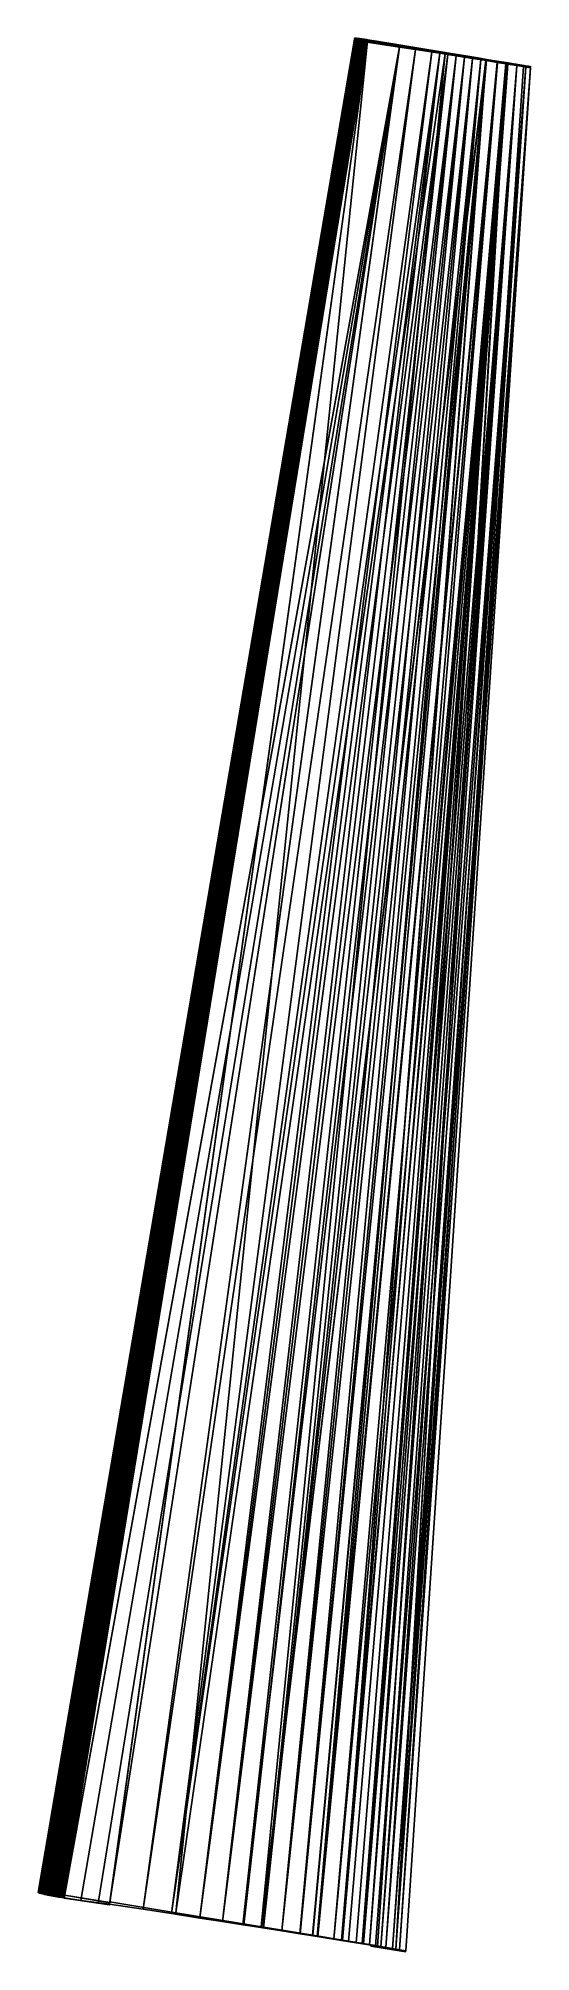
# Model space of a CAD drawing. Extents: x 599 to 878, y 187 to 1275.
import ezdxf

# ---------------------------------------------------------------- set-up
doc = ezdxf.new("R2010")
doc.units = 0
doc.layers.get('0').update_dxf_attribs({"linetype": 'CONTINUOUS'})

msp = doc.modelspace()

# ---------------------------------------------------------------- linework, layer by layer
for points in [[(598.848083, 221.140106, 420.226807), (598.804077, 221.089096, 421.295197), (778.224426, 1274.102051, 476.495392)], [(778.224426, 1274.102051, 476.495392), (598.804077, 221.089096, 421.295197), (598.822327, 221.041107, 422.123596)], [(778.224426, 1274.102051, 476.495392), (598.822327, 221.041107, 422.123596), (778.247681, 1274.050049, 477.387512)], [(598.822327, 221.041107, 422.123596), (598.885986, 220.985703, 422.949188), (778.247681, 1274.050049, 477.387512)], [(778.306885, 1274.136963, 475.605896), (598.958679, 221.176498, 419.225189), (598.848083, 221.140106, 420.226807)], [(778.306885, 1274.136963, 475.605896), (598.848083, 221.140106, 420.226807), (778.224426, 1274.102051, 476.495392)], [(778.247681, 1274.050049, 477.387512), (598.885986, 220.985703, 422.949188), (598.995178, 220.923203, 423.769714)], [(599.135986, 221.201599, 418.232788), (598.958679, 221.176498, 419.225189), (778.306885, 1274.136963, 475.605896)], [(778.247681, 1274.050049, 477.387512), (598.995178, 220.923203, 423.769714), (778.376587, 1273.97998, 478.269287)], [(599.149414, 220.853806, 424.582214), (778.376587, 1273.97998, 478.269287), (598.995178, 220.923203, 423.769714)], [(778.494324, 1274.154053, 474.731995), (599.379272, 221.215195, 417.254303), (599.135986, 221.201599, 418.232788)], [(599.135986, 221.201599, 418.232788), (778.306885, 1274.136963, 475.605896), (778.494324, 1274.154053, 474.731995)], [(778.609192, 1273.895996, 479.128296), (778.376587, 1273.97998, 478.269287), (599.149414, 220.853806, 424.582214)], [(778.609192, 1273.895996, 479.128296), (599.149414, 220.853806, 424.582214), (599.348206, 220.777695, 425.384491)], [(778.609192, 1273.895996, 479.128296), (599.348206, 220.777695, 425.384491), (599.590881, 220.695099, 426.173798)], [(599.687195, 221.217194, 416.294189), (599.379272, 221.215195, 417.254303), (778.494324, 1274.154053, 474.731995)], [(778.838684, 1273.97998, 476.888489), (599.420227, 220.984207, 421.292999), (778.873291, 1274.020996, 476.034607)], [(778.873291, 1274.020996, 476.034607), (599.420227, 220.984207, 421.292999), (599.462402, 221.033096, 420.269501)], [(599.462708, 220.912399, 422.482605), (599.420227, 220.984207, 421.292999), (778.838684, 1273.97998, 476.888489)], [(778.873291, 1274.020996, 476.034607), (599.462402, 221.033096, 420.269501), (599.56842, 221.0681, 419.309906)], [(778.838684, 1273.97998, 476.888489), (778.910095, 1273.921997, 477.739105), (599.462708, 220.912399, 422.482605)], [(778.910095, 1273.921997, 477.739105), (599.603271, 220.824997, 423.663605), (599.462708, 220.912399, 422.482605)], [(778.873291, 1274.020996, 476.034607), (599.56842, 221.0681, 419.309906), (779.013184, 1274.043945, 475.190887)], [(779.013184, 1274.043945, 475.190887), (599.56842, 221.0681, 419.309906), (599.738281, 221.092194, 418.359192)], [(778.609192, 1273.895996, 479.128296), (599.590881, 220.695099, 426.173798), (599.94397, 220.586395, 427.112091)], [(778.910095, 1273.921997, 477.739105), (599.840881, 220.722794, 424.827789), (599.603271, 220.824997, 423.663605)], [(599.687195, 221.217194, 416.294189), (778.494324, 1274.154053, 474.731995), (778.783508, 1274.152954, 473.8862)], [(778.783508, 1274.152954, 473.8862), (600.058472, 221.207596, 415.356689), (599.687195, 221.217194, 416.294189)], [(779.013184, 1274.043945, 475.190887), (599.738281, 221.092194, 418.359192), (599.971313, 221.105301, 417.421814)], [(779.086182, 1273.848022, 478.57309), (599.840881, 220.722794, 424.827789), (778.910095, 1273.921997, 477.739105)], [(600.174011, 220.606293, 425.966888), (599.840881, 220.722794, 424.827789), (779.086182, 1273.848022, 478.57309)], [(778.609192, 1273.895996, 479.128296), (599.94397, 220.586395, 427.112091), (778.9422, 1273.796021, 479.951996)], [(599.94397, 220.586395, 427.112091), (600.35907, 220.468994, 428.02359), (778.9422, 1273.796021, 479.951996)], [(779.013184, 1274.043945, 475.190887), (599.971313, 221.105301, 417.421814), (779.256287, 1274.04895, 474.370605)], [(779.256287, 1274.04895, 474.370605), (599.971313, 221.105301, 417.421814), (600.266418, 221.1073, 416.501892)], [(779.170715, 1274.134033, 473.080597), (600.058472, 221.207596, 415.356689), (778.783508, 1274.152954, 473.8862)], [(779.170715, 1274.134033, 473.080597), (600.491272, 221.186493, 414.446198), (600.058472, 221.207596, 415.356689)], [(779.086182, 1273.848022, 478.57309), (779.36438, 1273.759033, 479.377289), (600.174011, 220.606293, 425.966888)], [(779.36438, 1273.759033, 479.377289), (600.512085, 220.502106, 426.865814), (600.174011, 220.606293, 425.966888)], [(779.256287, 1274.04895, 474.370605), (600.266418, 221.1073, 416.501892), (600.622009, 221.098206, 415.603699)], [(778.9422, 1273.796021, 479.951996), (600.35907, 220.468994, 428.02359), (600.834473, 220.343399, 428.9039)], [(601.037415, 221.149994, 413.479187), (600.491272, 221.186493, 414.446198), (779.170715, 1274.134033, 473.080597)], [(600.909912, 220.389603, 427.739014), (600.512085, 220.502106, 426.865814), (779.36438, 1273.759033, 479.377289)], [(779.256287, 1274.04895, 474.370605), (600.622009, 221.098206, 415.603699), (779.598816, 1274.036011, 473.5867)], [(779.598816, 1274.036011, 473.5867), (600.622009, 221.098206, 415.603699), (601.036682, 221.078003, 414.731506)], [(778.9422, 1273.796021, 479.951996), (600.834473, 220.343399, 428.9039), (779.370728, 1273.68396, 480.728485)], [(600.834473, 220.343399, 428.9039), (601.36792, 220.210403, 429.749207), (779.370728, 1273.68396, 480.728485)], [(779.36438, 1273.759033, 479.377289), (779.740295, 1273.656006, 480.138885), (600.909912, 220.389603, 427.739014)], [(779.740295, 1273.656006, 480.138885), (601.365295, 220.269196, 428.582489), (600.909912, 220.389603, 427.739014)], [(779.598816, 1274.036011, 473.5867), (601.036682, 221.078003, 414.731506), (601.559875, 221.043106, 413.805115)], [(779.650085, 1274.097046, 472.326996), (601.037415, 221.149994, 413.479187), (779.170715, 1274.134033, 473.080597)], [(779.650085, 1274.097046, 472.326996), (601.65271, 221.099899, 412.555511), (601.037415, 221.149994, 413.479187)], [(779.740295, 1273.656006, 480.138885), (601.876282, 220.141602, 429.392303), (601.365295, 220.269196, 428.582489)], [(779.370728, 1273.68396, 480.728485), (601.36792, 220.210403, 429.749207), (601.95697, 220.070297, 430.555511)], [(780.035278, 1274.005005, 472.851501), (779.598816, 1274.036011, 473.5867), (601.559875, 221.043106, 413.805115)], [(601.559875, 221.043106, 413.805115), (602.149414, 220.995102, 412.920013), (780.035278, 1274.005005, 472.851501)], [(602.333984, 221.036301, 411.680115), (601.65271, 221.099899, 412.555511), (779.650085, 1274.097046, 472.326996)], [(780.207886, 1273.541016, 480.8461), (601.876282, 220.141602, 429.392303), (779.740295, 1273.656006, 480.138885)], [(780.207886, 1273.541016, 480.8461), (602.440674, 220.007401, 430.164795), (601.876282, 220.141602, 429.392303)], [(779.370728, 1273.68396, 480.728485), (601.95697, 220.070297, 430.555511), (779.888489, 1273.560059, 481.446594)], [(779.888489, 1273.560059, 481.446594), (601.95697, 220.070297, 430.555511), (602.599121, 219.923904, 431.319214)], [(780.035278, 1274.005005, 472.851501), (602.149414, 220.995102, 412.920013), (780.558777, 1273.956055, 472.176514)], [(780.558777, 1273.956055, 472.176514), (602.149414, 220.995102, 412.920013), (602.802185, 220.934296, 412.08139)], [(602.333984, 221.036301, 411.680115), (779.650085, 1274.097046, 472.326996), (780.214722, 1274.041992, 471.6362)], [(780.214722, 1274.041992, 471.6362), (603.077515, 220.959702, 410.858002), (602.333984, 221.036301, 411.680115)], [(780.207886, 1273.541016, 480.8461), (603.055786, 219.867096, 430.896393), (602.440674, 220.007401, 430.164795)], [(602.599121, 219.923904, 431.319214), (780.488281, 1273.427002, 482.095886), (779.888489, 1273.560059, 481.446594)], [(602.599121, 219.923904, 431.319214), (603.612427, 219.703003, 432.338593), (780.488281, 1273.427002, 482.095886)], [(780.558777, 1273.956055, 472.176514), (602.802185, 220.934296, 412.08139), (603.514526, 220.860992, 411.293793)], [(780.759888, 1273.416016, 481.487793), (603.055786, 219.867096, 430.896393), (780.207886, 1273.541016, 480.8461)], [(780.759888, 1273.416016, 481.487793), (604.026611, 219.655396, 431.872986), (603.055786, 219.867096, 430.896393)], [(603.077515, 220.959702, 410.858002), (780.214722, 1274.041992, 471.6362), (780.856689, 1273.970947, 471.018097)], [(780.856689, 1273.970947, 471.018097), (604.253174, 220.826797, 409.773285), (603.077515, 220.959702, 410.858002)], [(781.161316, 1273.890991, 471.57251), (780.558777, 1273.956055, 472.176514), (603.514526, 220.860992, 411.293793)], [(603.514526, 220.860992, 411.293793), (604.640808, 220.733795, 410.254608), (781.161316, 1273.890991, 471.57251)], [(780.488281, 1273.427002, 482.095886), (603.612427, 219.703003, 432.338593), (604.30188, 219.558304, 432.928802)], [(780.759888, 1273.416016, 481.487793), (604.687317, 219.516693, 432.438507), (604.026611, 219.655396, 431.872986)], [(605.047424, 220.730606, 409.159485), (604.253174, 220.826797, 409.773285), (780.856689, 1273.970947, 471.018097)], [(780.488281, 1273.427002, 482.095886), (604.30188, 219.558304, 432.928802), (781.161377, 1273.286011, 482.667206)], [(604.30188, 219.558304, 432.928802), (605.026611, 219.410294, 433.474609), (781.161377, 1273.286011, 482.667206)], [(781.161316, 1273.890991, 471.57251), (604.640808, 220.733795, 410.254608), (781.83313, 1273.810059, 471.048889)], [(781.83313, 1273.810059, 471.048889), (604.640808, 220.733795, 410.254608), (605.401672, 220.641602, 409.666595)], [(781.387573, 1273.282959, 482.053711), (604.687317, 219.516693, 432.438507), (780.759888, 1273.416016, 481.487793)], [(781.387573, 1273.282959, 482.053711), (605.38147, 219.374893, 432.961304), (604.687317, 219.516693, 432.438507)], [(781.161377, 1273.286011, 482.667206), (605.026611, 219.410294, 433.474609), (605.783508, 219.259506, 433.973785)], [(605.047424, 220.730606, 409.159485), (780.856689, 1273.970947, 471.018097), (781.566589, 1273.884033, 470.481689)], [(605.047424, 220.730606, 409.159485), (781.566589, 1273.884033, 470.481689), (605.880371, 220.625, 408.601105)], [(781.387573, 1273.282959, 482.053711), (606.106628, 219.230392, 433.439606), (605.38147, 219.374893, 432.961304)], [(781.83313, 1273.810059, 471.048889), (605.401672, 220.641602, 409.666595), (606.199707, 220.540497, 409.131592)], [(781.161377, 1273.286011, 482.667206), (605.783508, 219.259506, 433.973785), (781.897888, 1273.139038, 483.152008)], [(605.783508, 219.259506, 433.973785), (606.569885, 219.106598, 434.4245), (781.897888, 1273.139038, 483.152008)], [(605.880371, 220.625, 408.601105), (781.566589, 1273.884033, 470.481689), (782.334106, 1273.782959, 470.034698)], [(605.880371, 220.625, 408.601105), (782.334106, 1273.782959, 470.034698), (606.748291, 220.510605, 408.100586)], [(782.081116, 1273.142944, 482.535004), (606.106628, 219.230392, 433.439606), (781.387573, 1273.282959, 482.053711)], [(782.081116, 1273.142944, 482.535004), (606.859985, 219.083893, 433.871399), (606.106628, 219.230392, 433.439606)], [(781.83313, 1273.810059, 471.048889), (606.199707, 220.540497, 409.131592), (782.646606, 1273.703003, 470.572205)], [(782.646606, 1273.703003, 470.572205), (606.199707, 220.540497, 409.131592), (607.031311, 220.430893, 408.652191)], [(781.897888, 1273.139038, 483.152008), (606.569885, 219.106598, 434.4245), (607.382629, 218.952194, 434.825104)], [(606.748291, 220.510605, 408.100586), (782.334106, 1273.782959, 470.034698), (607.647217, 220.387802, 407.660492)], [(782.081116, 1273.142944, 482.535004), (607.638611, 218.935898, 434.255096), (606.859985, 219.083893, 433.871399)], [(782.646606, 1273.703003, 470.572205), (607.031311, 220.430893, 408.652191), (607.892395, 220.3134, 408.230499)], [(781.897888, 1273.139038, 483.152008), (607.382629, 218.952194, 434.825104), (782.687073, 1272.989014, 483.543396)], [(607.382629, 218.952194, 434.825104), (608.301025, 218.781601, 435.204987), (782.687073, 1272.989014, 483.543396)], [(782.829224, 1273, 482.924011), (607.638611, 218.935898, 434.255096), (782.081116, 1273.142944, 482.535004)], [(782.829224, 1273, 482.924011), (608.518372, 218.7724, 434.61911), (607.638611, 218.935898, 434.255096)], [(607.647217, 220.387802, 407.660492), (782.334106, 1273.782959, 470.034698), (783.148315, 1273.670044, 469.683502)], [(607.647217, 220.387802, 407.660492), (783.148315, 1273.670044, 469.683502), (608.572876, 220.257294, 407.282593)], [(782.646606, 1273.703003, 470.572205), (607.892395, 220.3134, 408.230499), (608.779175, 220.188293, 407.8685)], [(782.687073, 1272.989014, 483.543396), (608.301025, 218.781601, 435.204987), (609.243225, 218.610504, 435.520996)], [(782.829224, 1273, 482.924011), (609.421082, 218.608597, 434.921814), (608.518372, 218.7724, 434.61911)], [(608.572876, 220.257294, 407.282593), (783.148315, 1273.670044, 469.683502), (609.521179, 220.119507, 406.968811)], [(783.516602, 1273.581055, 470.213715), (782.646606, 1273.703003, 470.572205), (608.779175, 220.188293, 407.8685)], [(608.779175, 220.188293, 407.8685), (609.687805, 220.056396, 407.56781), (783.516602, 1273.581055, 470.213715)], [(782.687073, 1272.989014, 483.543396), (609.243225, 218.610504, 435.520996), (783.517822, 1272.838013, 483.835907)], [(609.243225, 218.610504, 435.520996), (610.205017, 218.439896, 435.771515), (783.517822, 1272.838013, 483.835907)], [(783.620422, 1272.85498, 483.214813), (609.421082, 218.608597, 434.921814), (782.829224, 1273, 482.924011)], [(610.342529, 218.445099, 435.161896), (609.421082, 218.608597, 434.921814), (783.620422, 1272.85498, 483.214813)], [(609.521179, 220.119507, 406.968811), (783.148315, 1273.670044, 469.683502), (783.997375, 1273.545044, 469.433289)], [(609.521179, 220.119507, 406.968811), (783.997375, 1273.545044, 469.433289), (610.457825, 219.979797, 406.72699)], [(783.516602, 1273.581055, 470.213715), (609.687805, 220.056396, 407.56781), (610.585083, 219.922501, 407.336212)], [(783.517822, 1272.838013, 483.835907), (610.205017, 218.439896, 435.771515), (611.181885, 218.270401, 435.955505)], [(783.620422, 1272.85498, 483.214813), (784.442078, 1272.709961, 483.402802), (610.342529, 218.445099, 435.161896)], [(784.442078, 1272.709961, 483.402802), (611.278381, 218.2827, 435.338104), (610.342529, 218.445099, 435.161896)], [(784.664429, 1273.442993, 469.312103), (610.457825, 219.979797, 406.72699), (783.997375, 1273.545044, 469.433289)], [(784.664429, 1273.442993, 469.312103), (611.407593, 219.834503, 406.547791), (610.457825, 219.979797, 406.72699)], [(784.426392, 1273.444946, 469.980408), (783.516602, 1273.581055, 470.213715), (610.585083, 219.922501, 407.336212)], [(610.585083, 219.922501, 407.336212), (611.495117, 219.783401, 407.16449), (784.426392, 1273.444946, 469.980408)], [(783.517822, 1272.838013, 483.835907), (611.181885, 218.270401, 435.955505), (784.378113, 1272.687012, 484.025208)], [(612.169373, 218.102905, 436.072113), (784.378113, 1272.687012, 484.025208), (611.181885, 218.270401, 435.955505)], [(612.224487, 218.122192, 435.449799), (611.278381, 218.2827, 435.338104), (784.442078, 1272.709961, 483.402802)], [(784.664429, 1273.442993, 469.312103), (612.366394, 219.684296, 406.431885), (611.407593, 219.834503, 406.547791)], [(612.413574, 219.639496, 407.053497), (784.426392, 1273.444946, 469.980408), (611.495117, 219.783401, 407.16449)], [(612.169373, 218.102905, 436.072113), (785.255493, 1272.53894, 484.108704), (784.378113, 1272.687012, 484.025208)], [(612.169373, 218.102905, 436.072113), (763.743896, 1140.713989, 478.110199), (785.255493, 1272.53894, 484.108704)], [(612.224487, 218.122192, 435.449799), (784.442078, 1272.709961, 483.402802), (785.281616, 1272.56897, 483.484985)], [(612.224487, 218.122192, 435.449799), (785.281616, 1272.56897, 483.484985), (763.768372, 1140.743042, 477.486389)], [(784.664429, 1273.442993, 469.312103), (613.330078, 219.5298, 406.379791), (612.366394, 219.684296, 406.431885)], [(612.413574, 219.639496, 407.053497), (785.358215, 1273.297974, 469.877014), (784.426392, 1273.444946, 469.980408)], [(612.413574, 219.639496, 407.053497), (763.85553, 1141.572021, 462.017792), (785.358215, 1273.297974, 469.877014)], [(784.664429, 1273.442993, 469.312103), (634.831177, 351.255493, 414.239014), (613.330078, 219.5298, 406.379791)], [(803.744873, 1269.718018, 480.488312), (613.423218, 217.923904, 435.497803), (785.52832, 1272.527954, 483.488708)], [(613.519775, 217.880096, 436.113708), (785.52832, 1272.527954, 483.488708), (613.423218, 217.923904, 435.497803)], [(785.624023, 1272.479004, 484.104401), (785.52832, 1272.527954, 483.488708), (613.519775, 217.880096, 436.113708)], [(613.519775, 217.880096, 436.113708), (803.835999, 1269.670044, 481.104797), (785.624023, 1272.479004, 484.104401)], [(613.609619, 219.484299, 406.377014), (613.583618, 219.451401, 407.00061), (785.630371, 1273.287964, 469.247894)], [(785.630371, 1273.287964, 469.247894), (613.583618, 219.451401, 407.00061), (785.60498, 1273.258057, 469.871613)], [(785.60498, 1273.258057, 469.871613), (613.583618, 219.451401, 407.00061), (639.329407, 215.202194, 407.853088)], [(785.630371, 1273.287964, 469.247894), (639.333374, 215.2388, 407.22879), (613.609619, 219.484299, 406.377014)], [(784.664429, 1273.442993, 469.312103), (656.332275, 482.98111, 422.098114), (634.831177, 351.255493, 414.239014)], [(785.60498, 1273.258057, 469.871613), (639.329407, 215.202194, 407.853088), (639.409912, 215.694794, 407.882507)], [(785.630371, 1273.287964, 469.247894), (639.413391, 215.728302, 407.257996), (639.333374, 215.2388, 407.22879)], [(785.60498, 1273.258057, 469.871613), (639.409912, 215.694794, 407.882507), (676.847717, 209.514206, 409.152496)], [(785.630371, 1273.287964, 469.247894), (676.949524, 209.531403, 408.531403), (639.413391, 215.728302, 407.257996)], [(784.664429, 1273.442993, 469.312103), (677.833374, 614.706726, 429.957306), (656.332275, 482.98111, 422.098114)], [(785.60498, 1273.258057, 469.871613), (676.847717, 209.514206, 409.152496), (829.672791, 1265.983032, 471.368896)], [(785.630371, 1273.287964, 469.247894), (829.680481, 1266.015991, 470.744507), (676.949524, 209.531403, 408.531403)], [(784.664429, 1273.442993, 469.312103), (699.334595, 746.432495, 437.816498), (677.833374, 614.706726, 429.957306)], [(784.664429, 1273.442993, 469.312103), (720.835815, 878.158203, 445.67569), (699.334595, 746.432495, 437.816498)], [(784.664429, 1273.442993, 469.312103), (742.336914, 1009.883972, 453.534912), (720.835815, 878.158203, 445.67569)], [(784.664429, 1273.442993, 469.312103), (763.838013, 1141.609985, 461.394196), (742.336914, 1009.883972, 453.534912)], [(763.743896, 1140.713989, 478.110199), (763.768372, 1140.743042, 477.486389), (785.281616, 1272.56897, 483.484985)], [(763.743896, 1140.713989, 478.110199), (785.281616, 1272.56897, 483.484985), (785.255493, 1272.53894, 484.108704)], [(784.664429, 1273.442993, 469.312103), (785.339111, 1273.334961, 469.253387), (763.838013, 1141.609985, 461.394196)], [(785.339111, 1273.334961, 469.253387), (785.358215, 1273.297974, 469.877014), (763.838013, 1141.609985, 461.394196)], [(763.838013, 1141.609985, 461.394196), (785.358215, 1273.297974, 469.877014), (763.85553, 1141.572021, 462.017792)], [(778.873291, 1274.020996, 476.034607), (778.306885, 1274.136963, 475.605896), (778.224426, 1274.102051, 476.495392)], [(778.873291, 1274.020996, 476.034607), (778.224426, 1274.102051, 476.495392), (778.838684, 1273.97998, 476.888489)], [(778.838684, 1273.97998, 476.888489), (778.224426, 1274.102051, 476.495392), (778.247681, 1274.050049, 477.387512)], [(778.838684, 1273.97998, 476.888489), (778.247681, 1274.050049, 477.387512), (778.910095, 1273.921997, 477.739105)], [(778.910095, 1273.921997, 477.739105), (778.247681, 1274.050049, 477.387512), (778.376587, 1273.97998, 478.269287)], [(778.304382, 1274.577026, 476.853394), (778.304871, 1274.588013, 476.729187), (778.347717, 1274.618042, 475.9617)], [(778.943115, 1274.506958, 476.212585), (778.304382, 1274.577026, 476.853394), (778.347717, 1274.618042, 475.9617)], [(778.326721, 1274.551025, 477.345215), (778.304871, 1274.588013, 476.729187), (778.304382, 1274.577026, 476.853394)], [(778.367188, 1274.517944, 477.743011), (778.326721, 1274.551025, 477.345215), (778.304382, 1274.577026, 476.853394)], [(778.921387, 1274.475952, 476.856903), (778.367188, 1274.517944, 477.743011), (778.304382, 1274.577026, 476.853394)], [(778.921387, 1274.475952, 476.856903), (778.304382, 1274.577026, 476.853394), (778.943115, 1274.506958, 476.212585)], [(778.304871, 1274.588013, 476.729187), (778.943115, 1274.506958, 476.212585), (778.376709, 1274.630005, 475.733002)], [(778.304871, 1274.588013, 476.729187), (778.376709, 1274.630005, 475.733002), (778.347717, 1274.618042, 475.9617)], [(778.326721, 1274.551025, 477.345215), (778.921387, 1274.475952, 476.856903), (778.304871, 1274.588013, 476.729187)], [(778.304871, 1274.588013, 476.729187), (778.921387, 1274.475952, 476.856903), (778.943115, 1274.506958, 476.212585)], [(779.256287, 1274.04895, 474.370605), (778.494324, 1274.154053, 474.731995), (778.306885, 1274.136963, 475.605896)], [(779.013184, 1274.043945, 475.190887), (778.306885, 1274.136963, 475.605896), (778.873291, 1274.020996, 476.034607)], [(779.256287, 1274.04895, 474.370605), (778.306885, 1274.136963, 475.605896), (779.013184, 1274.043945, 475.190887)], [(778.398987, 1274.505981, 477.956787), (778.960083, 1274.435059, 477.499786), (778.326721, 1274.551025, 477.345215)], [(778.326721, 1274.551025, 477.345215), (778.960083, 1274.435059, 477.499786), (778.921387, 1274.475952, 476.856903)], [(778.367188, 1274.517944, 477.743011), (778.398987, 1274.505981, 477.956787), (778.326721, 1274.551025, 477.345215)], [(778.347717, 1274.618042, 475.9617), (778.376709, 1274.630005, 475.733002), (778.496277, 1274.641968, 475.080688)], [(779.02478, 1274.529053, 475.572815), (778.347717, 1274.618042, 475.9617), (778.496277, 1274.641968, 475.080688)], [(778.943115, 1274.506958, 476.212585), (778.347717, 1274.618042, 475.9617), (779.02478, 1274.529053, 475.572815)], [(778.521179, 1274.453003, 478.559814), (778.398987, 1274.505981, 477.956787), (778.367188, 1274.517944, 477.743011)], [(778.534973, 1274.442993, 478.617615), (778.521179, 1274.453003, 478.559814), (778.367188, 1274.517944, 477.743011)], [(779.058777, 1274.384033, 478.135712), (778.534973, 1274.442993, 478.617615), (778.367188, 1274.517944, 477.743011)], [(779.058777, 1274.384033, 478.135712), (778.367188, 1274.517944, 477.743011), (778.960083, 1274.435059, 477.499786)], [(778.960083, 1274.435059, 477.499786), (778.367188, 1274.517944, 477.743011), (778.921387, 1274.475952, 476.856903)], [(778.910095, 1273.921997, 477.739105), (778.376587, 1273.97998, 478.269287), (779.086182, 1273.848022, 478.57309)], [(779.086182, 1273.848022, 478.57309), (778.376587, 1273.97998, 478.269287), (778.609192, 1273.895996, 479.128296)], [(778.376709, 1274.630005, 475.733002), (779.166077, 1274.540039, 474.943115), (778.579773, 1274.650024, 474.754395)], [(778.376709, 1274.630005, 475.733002), (778.579773, 1274.650024, 474.754395), (778.496277, 1274.641968, 475.080688)], [(778.943115, 1274.506958, 476.212585), (779.02478, 1274.529053, 475.572815), (778.376709, 1274.630005, 475.733002)], [(778.376709, 1274.630005, 475.733002), (779.02478, 1274.529053, 475.572815), (779.166077, 1274.540039, 474.943115)], [(778.521179, 1274.453003, 478.559814), (779.058777, 1274.384033, 478.135712), (778.398987, 1274.505981, 477.956787)], [(778.398987, 1274.505981, 477.956787), (779.058777, 1274.384033, 478.135712), (778.960083, 1274.435059, 477.499786)], [(779.598816, 1274.036011, 473.5867), (778.783508, 1274.152954, 473.8862), (778.494324, 1274.154053, 474.731995)], [(779.598816, 1274.036011, 473.5867), (778.494324, 1274.154053, 474.731995), (779.256287, 1274.04895, 474.370605)], [(778.496277, 1274.641968, 475.080688), (778.579773, 1274.650024, 474.754395), (778.747986, 1274.647949, 474.223206)], [(779.365417, 1274.541016, 474.329193), (778.496277, 1274.641968, 475.080688), (778.747986, 1274.647949, 474.223206)], [(779.02478, 1274.529053, 475.572815), (778.496277, 1274.641968, 475.080688), (779.166077, 1274.540039, 474.943115)], [(779.166077, 1274.540039, 474.943115), (778.496277, 1274.641968, 475.080688), (779.365417, 1274.541016, 474.329193)], [(778.692383, 1274.392944, 479.149994), (779.058777, 1274.384033, 478.135712), (778.521179, 1274.453003, 478.559814)], [(778.692383, 1274.392944, 479.149994), (778.521179, 1274.453003, 478.559814), (778.534973, 1274.442993, 478.617615)], [(778.80542, 1274.353027, 479.464691), (778.692383, 1274.392944, 479.149994), (778.534973, 1274.442993, 478.617615)], [(779.216614, 1274.323975, 478.758606), (778.80542, 1274.353027, 479.464691), (778.534973, 1274.442993, 478.617615)], [(779.216614, 1274.323975, 478.758606), (778.534973, 1274.442993, 478.617615), (779.058777, 1274.384033, 478.135712)], [(778.579773, 1274.650024, 474.754395), (779.365417, 1274.541016, 474.329193), (778.769287, 1274.651001, 474.166687)], [(778.579773, 1274.650024, 474.754395), (778.769287, 1274.651001, 474.166687), (778.747986, 1274.647949, 474.223206)], [(778.579773, 1274.650024, 474.754395), (779.166077, 1274.540039, 474.943115), (779.365417, 1274.541016, 474.329193)], [(779.086182, 1273.848022, 478.57309), (778.609192, 1273.895996, 479.128296), (779.36438, 1273.759033, 479.377289)], [(779.36438, 1273.759033, 479.377289), (778.609192, 1273.895996, 479.128296), (778.9422, 1273.796021, 479.951996)], [(778.989075, 1274.303955, 479.896912), (779.216614, 1274.323975, 478.758606), (778.692383, 1274.392944, 479.149994)], [(778.692383, 1274.392944, 479.149994), (779.216614, 1274.323975, 478.758606), (779.058777, 1274.384033, 478.135712)], [(778.989075, 1274.303955, 479.896912), (778.692383, 1274.392944, 479.149994), (778.80542, 1274.353027, 479.464691)], [(778.747986, 1274.647949, 474.223206), (778.769287, 1274.651001, 474.166687), (779.099304, 1274.63501, 473.401489)], [(779.365417, 1274.541016, 474.329193), (778.747986, 1274.647949, 474.223206), (779.620972, 1274.531982, 473.736694)], [(779.620972, 1274.531982, 473.736694), (778.747986, 1274.647949, 474.223206), (779.099304, 1274.63501, 473.401489)], [(778.769287, 1274.651001, 474.166687), (779.365417, 1274.541016, 474.329193), (779.620972, 1274.531982, 473.736694)], [(778.769287, 1274.651001, 474.166687), (779.620972, 1274.531982, 473.736694), (779.006226, 1274.644043, 473.596497)], [(778.769287, 1274.651001, 474.166687), (779.006226, 1274.644043, 473.596497), (779.099304, 1274.63501, 473.401489)], [(780.035278, 1274.005005, 472.851501), (779.170715, 1274.134033, 473.080597), (778.783508, 1274.152954, 473.8862)], [(780.035278, 1274.005005, 472.851501), (778.783508, 1274.152954, 473.8862), (779.598816, 1274.036011, 473.5867)], [(779.174377, 1274.248047, 480.272003), (778.989075, 1274.303955, 479.896912), (778.80542, 1274.353027, 479.464691)], [(779.703125, 1274.180054, 479.943909), (779.174377, 1274.248047, 480.272003), (778.80542, 1274.353027, 479.464691)], [(779.703125, 1274.180054, 479.943909), (778.80542, 1274.353027, 479.464691), (779.432007, 1274.255981, 479.36319)], [(779.432007, 1274.255981, 479.36319), (778.80542, 1274.353027, 479.464691), (779.216614, 1274.323975, 478.758606)], [(779.36438, 1273.759033, 479.377289), (778.9422, 1273.796021, 479.951996), (779.740295, 1273.656006, 480.138885)], [(779.740295, 1273.656006, 480.138885), (778.9422, 1273.796021, 479.951996), (779.370728, 1273.68396, 480.728485)], [(778.989075, 1274.303955, 479.896912), (779.432007, 1274.255981, 479.36319), (779.216614, 1274.323975, 478.758606)], [(779.36438, 1274.203979, 480.606201), (779.432007, 1274.255981, 479.36319), (778.989075, 1274.303955, 479.896912)], [(779.174377, 1274.248047, 480.272003), (779.36438, 1274.203979, 480.606201), (778.989075, 1274.303955, 479.896912)], [(779.006226, 1274.644043, 473.596497), (779.620972, 1274.531982, 473.736694), (779.930725, 1274.511963, 473.170685)], [(779.006226, 1274.644043, 473.596497), (779.930725, 1274.511963, 473.170685), (779.288818, 1274.626953, 473.047699)], [(779.099304, 1274.63501, 473.401489), (779.006226, 1274.644043, 473.596497), (779.288818, 1274.626953, 473.047699)], [(779.099304, 1274.63501, 473.401489), (779.288818, 1274.626953, 473.047699), (779.545227, 1274.60498, 472.627502)], [(779.620972, 1274.531982, 473.736694), (779.099304, 1274.63501, 473.401489), (779.930725, 1274.511963, 473.170685)], [(779.930725, 1274.511963, 473.170685), (779.099304, 1274.63501, 473.401489), (780.291687, 1274.482056, 472.636505)], [(780.291687, 1274.482056, 472.636505), (779.099304, 1274.63501, 473.401489), (779.545227, 1274.60498, 472.627502)], [(780.558777, 1273.956055, 472.176514), (779.650085, 1274.097046, 472.326996), (779.170715, 1274.134033, 473.080597)], [(780.558777, 1273.956055, 472.176514), (779.170715, 1274.134033, 473.080597), (780.035278, 1274.005005, 472.851501)], [(779.36438, 1274.203979, 480.606201), (779.174377, 1274.248047, 480.272003), (779.637024, 1274.131958, 481.02771)], [(780.027588, 1274.097046, 480.495605), (779.637024, 1274.131958, 481.02771), (779.174377, 1274.248047, 480.272003)], [(780.027588, 1274.097046, 480.495605), (779.174377, 1274.248047, 480.272003), (779.703125, 1274.180054, 479.943909)], [(779.288818, 1274.626953, 473.047699), (779.930725, 1274.511963, 473.170685), (779.615173, 1274.603027, 472.524109)], [(779.288818, 1274.626953, 473.047699), (779.615173, 1274.603027, 472.524109), (779.545227, 1274.60498, 472.627502)], [(779.36438, 1274.203979, 480.606201), (779.703125, 1274.180054, 479.943909), (779.432007, 1274.255981, 479.36319)], [(780.027588, 1274.097046, 480.495605), (779.703125, 1274.180054, 479.943909), (779.36438, 1274.203979, 480.606201)], [(779.813782, 1274.094971, 481.269409), (780.027588, 1274.097046, 480.495605), (779.36438, 1274.203979, 480.606201)], [(779.637024, 1274.131958, 481.02771), (779.813782, 1274.094971, 481.269409), (779.36438, 1274.203979, 480.606201)], [(779.740295, 1273.656006, 480.138885), (779.370728, 1273.68396, 480.728485), (780.207886, 1273.541016, 480.8461)], [(780.207886, 1273.541016, 480.8461), (779.370728, 1273.68396, 480.728485), (779.888489, 1273.560059, 481.446594)], [(779.545227, 1274.60498, 472.627502), (779.615173, 1274.603027, 472.524109), (780.078979, 1274.557007, 471.912415)], [(780.291687, 1274.482056, 472.636505), (779.545227, 1274.60498, 472.627502), (780.700623, 1274.442993, 472.138794)], [(780.700623, 1274.442993, 472.138794), (779.545227, 1274.60498, 472.627502), (780.078979, 1274.557007, 471.912415)], [(779.615173, 1274.603027, 472.524109), (779.930725, 1274.511963, 473.170685), (780.291687, 1274.482056, 472.636505)], [(779.615173, 1274.603027, 472.524109), (780.291687, 1274.482056, 472.636505), (779.983093, 1274.56897, 472.029388)], [(779.615173, 1274.603027, 472.524109), (779.983093, 1274.56897, 472.029388), (780.078979, 1274.557007, 471.912415)], [(779.813782, 1274.094971, 481.269409), (779.637024, 1274.131958, 481.02771), (780.186279, 1274.004028, 481.721191)], [(780.824524, 1273.911987, 481.492401), (780.186279, 1274.004028, 481.721191), (779.637024, 1274.131958, 481.02771)], [(780.824524, 1273.911987, 481.492401), (779.637024, 1274.131958, 481.02771), (780.402527, 1274.008057, 481.013306)], [(780.402527, 1274.008057, 481.013306), (779.637024, 1274.131958, 481.02771), (780.027588, 1274.097046, 480.495605)], [(781.161316, 1273.890991, 471.57251), (780.214722, 1274.041992, 471.6362), (779.650085, 1274.097046, 472.326996)], [(781.161316, 1273.890991, 471.57251), (779.650085, 1274.097046, 472.326996), (780.558777, 1273.956055, 472.176514)], [(779.813782, 1274.094971, 481.269409), (780.402527, 1274.008057, 481.013306), (780.027588, 1274.097046, 480.495605)], [(780.332275, 1273.977051, 481.878815), (780.402527, 1274.008057, 481.013306), (779.813782, 1274.094971, 481.269409)], [(780.186279, 1274.004028, 481.721191), (780.332275, 1273.977051, 481.878815), (779.813782, 1274.094971, 481.269409)], [(780.207886, 1273.541016, 480.8461), (779.888489, 1273.560059, 481.446594), (780.759888, 1273.416016, 481.487793)], [(780.759888, 1273.416016, 481.487793), (779.888489, 1273.560059, 481.446594), (780.488281, 1273.427002, 482.095886)], [(779.983093, 1274.56897, 472.029388), (780.291687, 1274.482056, 472.636505), (780.700623, 1274.442993, 472.138794)], [(779.983093, 1274.56897, 472.029388), (780.700623, 1274.442993, 472.138794), (780.390076, 1274.527954, 471.566803)], [(780.078979, 1274.557007, 471.912415), (779.983093, 1274.56897, 472.029388), (780.390076, 1274.527954, 471.566803)], [(780.078979, 1274.557007, 471.912415), (780.390076, 1274.527954, 471.566803), (780.693176, 1274.491943, 471.266388)], [(780.700623, 1274.442993, 472.138794), (780.078979, 1274.557007, 471.912415), (781.153992, 1274.394043, 471.682098)], [(781.153992, 1274.394043, 471.682098), (780.078979, 1274.557007, 471.912415), (781.647583, 1274.334961, 471.270386)], [(781.647583, 1274.334961, 471.270386), (780.078979, 1274.557007, 471.912415), (780.693176, 1274.491943, 471.266388)], [(780.77063, 1273.881958, 482.303101), (780.332275, 1273.977051, 481.878815), (780.186279, 1274.004028, 481.721191)], [(780.81427, 1273.868042, 482.342194), (780.77063, 1273.881958, 482.303101), (780.186279, 1274.004028, 481.721191)], [(781.289612, 1273.812988, 481.928589), (780.81427, 1273.868042, 482.342194), (780.186279, 1274.004028, 481.721191)], [(781.289612, 1273.812988, 481.928589), (780.186279, 1274.004028, 481.721191), (780.824524, 1273.911987, 481.492401)], [(781.83313, 1273.810059, 471.048889), (780.856689, 1273.970947, 471.018097), (780.214722, 1274.041992, 471.6362)], [(781.83313, 1273.810059, 471.048889), (780.214722, 1274.041992, 471.6362), (781.161316, 1273.890991, 471.57251)], [(780.332275, 1273.977051, 481.878815), (780.824524, 1273.911987, 481.492401), (780.402527, 1274.008057, 481.013306)], [(780.77063, 1273.881958, 482.303101), (780.824524, 1273.911987, 481.492401), (780.332275, 1273.977051, 481.878815)], [(780.390076, 1274.527954, 471.566803), (780.700623, 1274.442993, 472.138794), (781.153992, 1274.394043, 471.682098)], [(780.390076, 1274.527954, 471.566803), (781.153992, 1274.394043, 471.682098), (780.944275, 1274.465942, 471.042999)], [(780.390076, 1274.527954, 471.566803), (780.944275, 1274.465942, 471.042999), (780.693176, 1274.491943, 471.266388)], [(780.759888, 1273.416016, 481.487793), (780.488281, 1273.427002, 482.095886), (781.387573, 1273.282959, 482.053711)], [(781.387573, 1273.282959, 482.053711), (780.488281, 1273.427002, 482.095886), (781.161377, 1273.286011, 482.667206)], [(780.693176, 1274.491943, 471.266388), (780.944275, 1274.465942, 471.042999), (781.378906, 1274.411011, 470.698914)], [(781.647583, 1274.334961, 471.270386), (780.693176, 1274.491943, 471.266388), (782.177185, 1274.269043, 470.907501)], [(782.177185, 1274.269043, 470.907501), (780.693176, 1274.491943, 471.266388), (781.378906, 1274.411011, 470.698914)], [(780.77063, 1273.881958, 482.303101), (781.289612, 1273.812988, 481.928589), (780.824524, 1273.911987, 481.492401)], [(781.242615, 1273.784058, 482.688904), (781.289612, 1273.812988, 481.928589), (780.77063, 1273.881958, 482.303101)], [(781.242615, 1273.784058, 482.688904), (780.77063, 1273.881958, 482.303101), (780.81427, 1273.868042, 482.342194)], [(781.512085, 1273.724976, 482.881989), (781.242615, 1273.784058, 482.688904), (780.81427, 1273.868042, 482.342194)], [(782.331787, 1273.603027, 482.656403), (781.512085, 1273.724976, 482.881989), (780.81427, 1273.868042, 482.342194)], [(782.331787, 1273.603027, 482.656403), (780.81427, 1273.868042, 482.342194), (781.793884, 1273.708984, 482.317902)], [(781.793884, 1273.708984, 482.317902), (780.81427, 1273.868042, 482.342194), (781.289612, 1273.812988, 481.928589)], [(782.646606, 1273.703003, 470.572205), (781.566589, 1273.884033, 470.481689), (780.856689, 1273.970947, 471.018097)], [(782.646606, 1273.703003, 470.572205), (780.856689, 1273.970947, 471.018097), (781.83313, 1273.810059, 471.048889)], [(780.944275, 1274.465942, 471.042999), (781.153992, 1274.394043, 471.682098), (781.647583, 1274.334961, 471.270386)], [(780.944275, 1274.465942, 471.042999), (781.647583, 1274.334961, 471.270386), (781.531799, 1274.39502, 470.590607)], [(780.944275, 1274.465942, 471.042999), (781.531799, 1274.39502, 470.590607), (781.378906, 1274.411011, 470.698914)], [(782.081116, 1273.142944, 482.535004), (781.161377, 1273.286011, 482.667206), (782.829224, 1273, 482.924011)], [(782.829224, 1273, 482.924011), (781.161377, 1273.286011, 482.667206), (781.897888, 1273.139038, 483.152008)], [(781.387573, 1273.282959, 482.053711), (781.161377, 1273.286011, 482.667206), (782.081116, 1273.142944, 482.535004)], [(781.242615, 1273.784058, 482.688904), (781.793884, 1273.708984, 482.317902), (781.289612, 1273.812988, 481.928589)], [(781.852173, 1273.662964, 483.099487), (781.793884, 1273.708984, 482.317902), (781.242615, 1273.784058, 482.688904)], [(781.852173, 1273.662964, 483.099487), (781.242615, 1273.784058, 482.688904), (781.512085, 1273.724976, 482.881989)], [(781.378906, 1274.411011, 470.698914), (781.531799, 1274.39502, 470.590607), (782.126221, 1274.314941, 470.218109)], [(782.177185, 1274.269043, 470.907501), (781.378906, 1274.411011, 470.698914), (782.737915, 1274.19397, 470.596588)], [(782.737915, 1274.19397, 470.596588), (781.378906, 1274.411011, 470.698914), (783.324524, 1274.112061, 470.340393)], [(783.324524, 1274.112061, 470.340393), (781.378906, 1274.411011, 470.698914), (782.126221, 1274.314941, 470.218109)], [(782.269592, 1273.57605, 483.332611), (781.852173, 1273.662964, 483.099487), (781.512085, 1273.724976, 482.881989)], [(781.512085, 1273.724976, 482.881989), (782.899475, 1273.494995, 482.941711), (783.491821, 1273.385986, 483.171295)], [(782.899475, 1273.494995, 482.941711), (781.512085, 1273.724976, 482.881989), (782.331787, 1273.603027, 482.656403)], [(782.269592, 1273.57605, 483.332611), (781.512085, 1273.724976, 482.881989), (783.491821, 1273.385986, 483.171295)], [(781.531799, 1274.39502, 470.590607), (781.647583, 1274.334961, 471.270386), (782.177185, 1274.269043, 470.907501)], [(781.531799, 1274.39502, 470.590607), (782.177185, 1274.269043, 470.907501), (782.160522, 1274.312988, 470.199402)], [(781.531799, 1274.39502, 470.590607), (782.160522, 1274.312988, 470.199402), (782.126221, 1274.314941, 470.218109)], [(783.516602, 1273.581055, 470.213715), (782.334106, 1273.782959, 470.034698), (781.566589, 1273.884033, 470.481689)], [(783.516602, 1273.581055, 470.213715), (781.566589, 1273.884033, 470.481689), (782.646606, 1273.703003, 470.572205)], [(781.793884, 1273.708984, 482.317902), (781.852173, 1273.662964, 483.099487), (782.331787, 1273.603027, 482.656403)], [(782.331787, 1273.603027, 482.656403), (781.852173, 1273.662964, 483.099487), (782.499817, 1273.537964, 483.445892)], [(782.269592, 1273.57605, 483.332611), (782.499817, 1273.537964, 483.445892), (781.852173, 1273.662964, 483.099487)], [(782.829224, 1273, 482.924011), (781.897888, 1273.139038, 483.152008), (783.620422, 1272.85498, 483.214813)], [(783.620422, 1272.85498, 483.214813), (781.897888, 1273.139038, 483.152008), (782.687073, 1272.989014, 483.543396)], [(782.126221, 1274.314941, 470.218109), (782.160522, 1274.312988, 470.199402), (782.924316, 1274.204956, 469.830902)], [(783.324524, 1274.112061, 470.340393), (782.126221, 1274.314941, 470.218109), (783.932129, 1274.024048, 470.141388)], [(782.924316, 1274.204956, 469.830902), (783.932129, 1274.024048, 470.141388), (782.126221, 1274.314941, 470.218109)], [(782.177185, 1274.269043, 470.907501), (782.737915, 1274.19397, 470.596588), (782.160522, 1274.312988, 470.199402)], [(782.160522, 1274.312988, 470.199402), (782.737915, 1274.19397, 470.596588), (783.324524, 1274.112061, 470.340393)], [(782.160522, 1274.312988, 470.199402), (783.324524, 1274.112061, 470.340393), (782.824219, 1274.223022, 469.873505)], [(782.160522, 1274.312988, 470.199402), (782.824219, 1274.223022, 469.873505), (782.924316, 1274.204956, 469.830902)], [(782.499817, 1273.537964, 483.445892), (782.269592, 1273.57605, 483.332611), (782.99823, 1273.439941, 483.658386)], [(782.269592, 1273.57605, 483.332611), (783.491821, 1273.385986, 483.171295), (784.103271, 1273.276001, 483.342987)], [(782.269592, 1273.57605, 483.332611), (784.103271, 1273.276001, 483.342987), (784.728577, 1273.167969, 483.455414)], [(782.269592, 1273.57605, 483.332611), (784.728577, 1273.167969, 483.455414), (785.362122, 1273.062012, 483.507385)], [(782.269592, 1273.57605, 483.332611), (785.362122, 1273.062012, 483.507385), (782.99823, 1273.439941, 483.658386)], [(782.331787, 1273.603027, 482.656403), (782.499817, 1273.537964, 483.445892), (782.899475, 1273.494995, 482.941711)], [(784.426392, 1273.444946, 469.980408), (782.334106, 1273.782959, 470.034698), (783.516602, 1273.581055, 470.213715)], [(785.358215, 1273.297974, 469.877014), (783.148315, 1273.670044, 469.683502), (782.334106, 1273.782959, 470.034698)], [(785.358215, 1273.297974, 469.877014), (782.334106, 1273.782959, 470.034698), (784.426392, 1273.444946, 469.980408)], [(782.899475, 1273.494995, 482.941711), (782.499817, 1273.537964, 483.445892), (783.179016, 1273.411987, 483.724701)], [(782.99823, 1273.439941, 483.658386), (783.179016, 1273.411987, 483.724701), (782.499817, 1273.537964, 483.445892)], [(783.620422, 1272.85498, 483.214813), (782.687073, 1272.989014, 483.543396), (784.442078, 1272.709961, 483.402802)], [(785.281616, 1272.56897, 483.484985), (784.442078, 1272.709961, 483.402802), (782.687073, 1272.989014, 483.543396)], [(785.281616, 1272.56897, 483.484985), (782.687073, 1272.989014, 483.543396), (783.517822, 1272.838013, 483.835907)], [(782.824219, 1274.223022, 469.873505), (783.324524, 1274.112061, 470.340393), (783.932129, 1274.024048, 470.141388)], [(782.824219, 1274.223022, 469.873505), (783.932129, 1274.024048, 470.141388), (783.516174, 1274.124023, 469.616089)], [(782.924316, 1274.204956, 469.830902), (782.824219, 1274.223022, 469.873505), (783.516174, 1274.124023, 469.616089)], [(782.899475, 1273.494995, 482.941711), (783.179016, 1273.411987, 483.724701), (783.491821, 1273.385986, 483.171295)], [(783.516174, 1274.124023, 469.616089), (783.761719, 1274.084961, 469.542999), (782.924316, 1274.204956, 469.830902)], [(782.924316, 1274.204956, 469.830902), (783.761719, 1274.084961, 469.542999), (785.419617, 1273.828003, 469.282806)], [(782.924316, 1274.204956, 469.830902), (785.419617, 1273.828003, 469.282806), (785.438721, 1273.791016, 469.906403)], [(782.924316, 1274.204956, 469.830902), (785.438721, 1273.791016, 469.906403), (784.679077, 1273.911011, 469.980713)], [(782.924316, 1274.204956, 469.830902), (784.679077, 1273.911011, 469.980713), (783.932129, 1274.024048, 470.141388)], [(783.179016, 1273.411987, 483.724701), (782.99823, 1273.439941, 483.658386), (783.758118, 1273.302002, 483.901794)], [(785.362122, 1273.062012, 483.507385), (783.758118, 1273.302002, 483.901794), (782.99823, 1273.439941, 483.658386)], [(785.339111, 1273.334961, 469.253387), (783.997375, 1273.545044, 469.433289), (783.148315, 1273.670044, 469.683502)], [(785.339111, 1273.334961, 469.253387), (783.148315, 1273.670044, 469.683502), (785.358215, 1273.297974, 469.877014)], [(783.491821, 1273.385986, 483.171295), (783.179016, 1273.411987, 483.724701), (783.882996, 1273.286011, 483.933197)], [(783.758118, 1273.302002, 483.901794), (783.882996, 1273.286011, 483.933197), (783.179016, 1273.411987, 483.724701)], [(783.491821, 1273.385986, 483.171295), (783.882996, 1273.286011, 483.933197), (784.103271, 1273.276001, 483.342987)], [(783.516174, 1274.124023, 469.616089), (783.932129, 1274.024048, 470.141388), (784.679077, 1273.911011, 469.980713)], [(783.516174, 1274.124023, 469.616089), (784.679077, 1273.911011, 469.980713), (784.229614, 1274.017944, 469.42981)], [(783.761719, 1274.084961, 469.542999), (783.516174, 1274.124023, 469.616089), (784.229614, 1274.017944, 469.42981)], [(785.281616, 1272.56897, 483.484985), (783.517822, 1272.838013, 483.835907), (784.378113, 1272.687012, 484.025208)], [(783.882996, 1273.286011, 483.933197), (783.758118, 1273.302002, 483.901794), (784.540527, 1273.166016, 484.059998)], [(785.362122, 1273.062012, 483.507385), (784.540527, 1273.166016, 484.059998), (783.758118, 1273.302002, 483.901794)], [(784.229614, 1274.017944, 469.42981), (784.583618, 1273.959961, 469.364899), (783.761719, 1274.084961, 469.542999)], [(785.419617, 1273.828003, 469.282806), (783.761719, 1274.084961, 469.542999), (784.583618, 1273.959961, 469.364899)], [(784.103271, 1273.276001, 483.342987), (783.882996, 1273.286011, 483.933197), (784.604675, 1273.161011, 484.069214)], [(784.540527, 1273.166016, 484.059998), (784.604675, 1273.161011, 484.069214), (783.882996, 1273.286011, 483.933197)], [(784.664429, 1273.442993, 469.312103), (783.997375, 1273.545044, 469.433289), (785.339111, 1273.334961, 469.253387)], [(784.103271, 1273.276001, 483.342987), (784.604675, 1273.161011, 484.069214), (784.728577, 1273.167969, 483.455414)], [(784.229614, 1274.017944, 469.42981), (784.679077, 1273.911011, 469.980713), (784.957214, 1273.905029, 469.316406)], [(784.583618, 1273.959961, 469.364899), (784.229614, 1274.017944, 469.42981), (784.957214, 1273.905029, 469.316406)], [(785.281616, 1272.56897, 483.484985), (784.378113, 1272.687012, 484.025208), (785.255493, 1272.53894, 484.108704)], [(784.604675, 1273.161011, 484.069214), (784.540527, 1273.166016, 484.059998), (785.336914, 1273.037964, 484.131409)], [(784.540527, 1273.166016, 484.059998), (785.335876, 1273.031982, 484.131104), (785.336914, 1273.037964, 484.131409)], [(785.335876, 1273.031982, 484.131104), (784.540527, 1273.166016, 484.059998), (785.362122, 1273.062012, 483.507385)], [(784.583618, 1273.959961, 469.364899), (784.957214, 1273.905029, 469.316406), (785.419617, 1273.828003, 469.282806)], [(784.728577, 1273.167969, 483.455414), (784.604675, 1273.161011, 484.069214), (785.336914, 1273.037964, 484.131409)], [(784.957214, 1273.905029, 469.316406), (784.679077, 1273.911011, 469.980713), (785.438721, 1273.791016, 469.906403)], [(784.728577, 1273.167969, 483.455414), (785.336914, 1273.037964, 484.131409), (785.362122, 1273.062012, 483.507385)], [(784.957214, 1273.905029, 469.316406), (785.438721, 1273.791016, 469.906403), (785.419983, 1273.831055, 469.28299)], [(784.957214, 1273.905029, 469.316406), (785.419983, 1273.831055, 469.28299), (785.419617, 1273.828003, 469.282806)], [(785.362122, 1273.062012, 483.507385), (785.336914, 1273.037964, 484.131409), (785.335876, 1273.031982, 484.131104)], [(785.419617, 1273.828003, 469.282806), (785.419983, 1273.831055, 469.28299), (785.438721, 1273.791016, 469.906403)], [(803.835999, 1269.670044, 481.104797), (803.744873, 1269.718018, 480.488312), (785.52832, 1272.527954, 483.488708)], [(803.835999, 1269.670044, 481.104797), (785.52832, 1272.527954, 483.488708), (785.624023, 1272.479004, 484.104401)], [(785.630371, 1273.287964, 469.247894), (785.60498, 1273.258057, 469.871613), (829.680481, 1266.015991, 470.744507)], [(829.680481, 1266.015991, 470.744507), (785.60498, 1273.258057, 469.871613), (829.672791, 1265.983032, 471.368896)], [(794.81958, 1271.572998, 482.606689), (791.75, 1272.074951, 482.4841), (785.608826, 1273.020996, 483.5112)], [(794.81958, 1271.572998, 482.606689), (785.608826, 1273.020996, 483.5112), (785.705383, 1272.978027, 484.127106)], [(785.704529, 1272.972046, 484.126892), (785.705383, 1272.978027, 484.127106), (785.608826, 1273.020996, 483.5112)], [(785.704529, 1272.972046, 484.126892), (785.608826, 1273.020996, 483.5112), (803.907227, 1270.16394, 481.128693)], [(803.907227, 1270.16394, 481.128693), (785.608826, 1273.020996, 483.5112), (791.75, 1272.074951, 482.4841)], [(815.876892, 1268.766968, 470.915314), (785.711304, 1273.784058, 469.277405), (785.685425, 1273.750977, 469.901001)], [(785.685425, 1273.750977, 469.901001), (785.711304, 1273.784058, 469.277405), (785.710815, 1273.781006, 469.277313)], [(785.685425, 1273.750977, 469.901001), (785.710815, 1273.781006, 469.277313), (815.876892, 1268.766968, 470.915314)], [(785.705383, 1272.978027, 484.127106), (785.704529, 1272.972046, 484.126892), (803.907227, 1270.16394, 481.128693)], [(785.705383, 1272.978027, 484.127106), (803.907227, 1270.16394, 481.128693), (794.81958, 1271.572998, 482.606689)], [(785.710815, 1273.781006, 469.277313), (785.711304, 1273.784058, 469.277405), (790.825989, 1272.939941, 469.446106)], [(785.710815, 1273.781006, 469.277313), (790.825989, 1272.939941, 469.446106), (791.60907, 1272.807007, 469.471802)], [(815.876892, 1268.766968, 470.915314), (785.710815, 1273.781006, 469.277313), (791.60907, 1272.807007, 469.471802)], [(815.876892, 1268.766968, 470.915314), (790.825989, 1272.939941, 469.446106), (785.711304, 1273.784058, 469.277405)], [(815.876892, 1268.766968, 470.915314), (800.010925, 1271.42395, 469.751709), (790.825989, 1272.939941, 469.446106)], [(800.010925, 1271.42395, 469.751709), (791.60907, 1272.807007, 469.471802), (790.825989, 1272.939941, 469.446106)], [(800.010925, 1271.42395, 469.751709), (797.517273, 1271.832031, 469.668091), (791.60907, 1272.807007, 469.471802)], [(815.876892, 1268.766968, 470.915314), (791.60907, 1272.807007, 469.471802), (797.517273, 1271.832031, 469.668091)], [(623.033386, 216.442902, 433.888794), (613.423218, 217.923904, 435.497803), (803.744873, 1269.718018, 480.488312)], [(632.68573, 214.925797, 432.916595), (803.835999, 1269.670044, 481.104797), (613.519775, 217.880096, 436.113708)], [(639.278381, 214.442993, 431.236115), (623.033386, 216.442902, 433.888794), (803.744873, 1269.718018, 480.488312)], [(639.27478, 214.409103, 431.868103), (803.835999, 1269.670044, 481.104797), (632.68573, 214.925797, 432.916595)], [(639.27478, 214.409103, 431.868103), (658.378113, 211.457703, 428.806213), (803.835999, 1269.670044, 481.104797)], [(639.278381, 214.442993, 431.236115), (803.744873, 1269.718018, 480.488312), (658.385681, 211.490906, 428.174286)], [(803.835999, 1269.670044, 481.104797), (658.378113, 211.457703, 428.806213), (812.993408, 1268.251953, 479.687012)], [(812.993408, 1268.251953, 479.687012), (658.378113, 211.457703, 428.806213), (674.366516, 208.980499, 426.37149)], [(812.905273, 1268.300049, 479.070007), (658.385681, 211.490906, 428.174286), (803.744873, 1269.718018, 480.488312)], [(812.905273, 1268.300049, 479.070007), (674.379272, 209.012802, 425.739685), (658.385681, 211.490906, 428.174286)], [(812.993408, 1268.251953, 479.687012), (674.366516, 208.980499, 426.37149), (826.796082, 1266.10498, 477.738495)], [(826.796082, 1266.10498, 477.738495), (674.366516, 208.980499, 426.37149), (690.392883, 206.489395, 424.077515)], [(822.107483, 1266.870972, 477.742493), (674.379272, 209.012802, 425.739685), (812.905273, 1268.300049, 479.070007)], [(822.107483, 1266.870972, 477.742493), (690.411499, 206.520798, 423.445801), (674.379272, 209.012802, 425.739685)], [(676.847717, 209.514206, 409.152496), (725.27063, 201.516602, 410.860413), (829.672791, 1265.983032, 471.368896)], [(829.680481, 1266.015991, 470.744507), (725.374573, 201.533493, 410.239502), (676.949524, 209.531403, 408.531403)], [(826.796082, 1266.10498, 477.738495), (690.392883, 206.489395, 424.077515), (703.26532, 204.481903, 422.357391)], [(831.34613, 1265.428955, 476.528687), (690.411499, 206.520798, 423.445801), (822.107483, 1266.870972, 477.742493)], [(831.34613, 1265.428955, 476.528687), (703.28949, 204.512405, 421.7258), (690.411499, 206.520798, 423.445801)], [(826.796082, 1266.10498, 477.738495), (703.26532, 204.481903, 422.357391), (836.048828, 1264.656982, 476.594604)], [(836.048828, 1264.656982, 476.594604), (703.26532, 204.481903, 422.357391), (715.441101, 202.576508, 420.849792)], [(714.924927, 202.691696, 420.283203), (703.28949, 204.512405, 421.7258), (831.34613, 1265.428955, 476.528687)], [(840.630615, 1263.970947, 475.462494), (714.924927, 202.691696, 420.283203), (831.34613, 1265.428955, 476.528687)], [(840.630615, 1263.970947, 475.462494), (726.583313, 200.860596, 418.962585), (714.924927, 202.691696, 420.283203)], [(836.048828, 1264.656982, 476.594604), (715.441101, 202.576508, 420.849792), (726.242371, 200.880005, 419.626312)], [(829.672791, 1265.983032, 471.368896), (725.27063, 201.516602, 410.860413), (852.910583, 1262.141968, 472.236206)], [(725.27063, 201.516602, 410.860413), (754.498291, 196.684601, 411.977814), (852.910583, 1262.141968, 472.236206)], [(852.92157, 1262.175049, 471.611786), (725.374573, 201.533493, 410.239502), (829.680481, 1266.015991, 470.744507)], [(852.92157, 1262.175049, 471.611786), (754.605713, 196.700897, 411.3573), (725.374573, 201.533493, 410.239502)], [(836.048828, 1264.656982, 476.594604), (726.242371, 200.880005, 419.626312), (845.343994, 1263.192993, 475.614685)], [(845.343994, 1263.192993, 475.614685), (726.242371, 200.880005, 419.626312), (737.062988, 199.174301, 418.515198)], [(737.022705, 199.214798, 417.892609), (726.583313, 200.860596, 418.962585), (840.630615, 1263.970947, 475.462494)], [(849.958801, 1262.496948, 474.570099), (737.022705, 199.214798, 417.892609), (840.630615, 1263.970947, 475.462494)], [(747.47937, 197.560303, 416.931213), (737.022705, 199.214798, 417.892609), (849.958801, 1262.496948, 474.570099)], [(845.343994, 1263.192993, 475.614685), (737.062988, 199.174301, 418.515198), (747.25592, 197.5616, 417.576385)], [(845.343994, 1263.192993, 475.614685), (747.25592, 197.5616, 417.576385), (853.121216, 1261.96106, 474.938812)], [(747.25592, 197.5616, 417.576385), (757.464417, 195.939804, 416.756989), (853.121216, 1261.96106, 474.938812)], [(757.052185, 196.039505, 416.162109), (747.47937, 197.560303, 416.931213), (849.958801, 1262.496948, 474.570099)], [(771.422791, 193.882095, 412.705505), (852.910583, 1262.141968, 472.236206), (754.498291, 196.684601, 411.977814)], [(754.605713, 196.700897, 411.3573), (852.92157, 1262.175049, 471.611786), (771.511719, 193.901505, 412.084595)], [(859.316223, 1261.006958, 473.89209), (757.052185, 196.039505, 416.162109), (849.958801, 1262.496948, 474.570099)], [(859.353271, 1260.967041, 474.514709), (853.121216, 1261.96106, 474.938812), (757.464417, 195.939804, 416.756989)], [(771.422791, 193.882095, 412.705505), (864.265625, 1260.260986, 472.740692), (852.910583, 1262.141968, 472.236206)], [(771.511719, 193.901505, 412.084595), (852.92157, 1262.175049, 471.611786), (864.281616, 1260.292969, 472.116302)], [(803.984314, 1270.157959, 481.116913), (803.815979, 1270.213013, 480.512299), (791.75, 1272.074951, 482.4841)], [(803.984314, 1270.157959, 481.116913), (791.75, 1272.074951, 482.4841), (794.81958, 1271.572998, 482.606689)], [(803.907227, 1270.16394, 481.128693), (791.75, 1272.074951, 482.4841), (803.815979, 1270.213013, 480.512299)], [(794.81958, 1271.572998, 482.606689), (803.907227, 1270.16394, 481.128693), (803.984314, 1270.157959, 481.116913)], [(806.688782, 1270.317993, 469.976807), (797.517273, 1271.832031, 469.668091), (800.010925, 1271.42395, 469.751709)], [(815.876892, 1268.766968, 470.915314), (797.517273, 1271.832031, 469.668091), (806.688782, 1270.317993, 469.976807)], [(815.876892, 1268.766968, 470.915314), (813.26062, 1269.235962, 470.200989), (800.010925, 1271.42395, 469.751709)], [(800.010925, 1271.42395, 469.751709), (813.26062, 1269.235962, 470.200989), (806.688782, 1270.317993, 469.976807)], [(812.993408, 1268.251953, 479.687012), (812.905273, 1268.300049, 479.070007), (803.744873, 1269.718018, 480.488312)], [(812.993408, 1268.251953, 479.687012), (803.744873, 1269.718018, 480.488312), (803.835999, 1269.670044, 481.104797)], [(813.167114, 1268.735962, 479.696014), (812.971802, 1268.796021, 479.094696), (803.815979, 1270.213013, 480.512299)], [(813.167114, 1268.735962, 479.696014), (803.815979, 1270.213013, 480.512299), (803.984314, 1270.157959, 481.116913)], [(803.907227, 1270.16394, 481.128693), (803.815979, 1270.213013, 480.512299), (813.059875, 1268.746948, 479.711609)], [(813.059875, 1268.746948, 479.711609), (803.815979, 1270.213013, 480.512299), (812.971802, 1268.796021, 479.094696)], [(803.984314, 1270.157959, 481.116913), (803.907227, 1270.16394, 481.128693), (813.059875, 1268.746948, 479.711609)], [(803.984314, 1270.157959, 481.116913), (813.059875, 1268.746948, 479.711609), (813.167114, 1268.735962, 479.696014)], [(815.883972, 1268.800049, 470.290894), (806.688782, 1270.317993, 469.976807), (813.26062, 1269.235962, 470.200989)], [(815.876892, 1268.766968, 470.915314), (806.688782, 1270.317993, 469.976807), (815.883972, 1268.800049, 470.290894)], [(826.796082, 1266.10498, 477.738495), (822.107483, 1266.870972, 477.742493), (812.905273, 1268.300049, 479.070007)], [(826.796082, 1266.10498, 477.738495), (812.905273, 1268.300049, 479.070007), (812.993408, 1268.251953, 479.687012)], [(812.971802, 1268.796021, 479.094696), (822.356628, 1267.307983, 478.37149), (822.64032, 1267.292969, 477.702911)], [(822.356628, 1267.307983, 478.37149), (812.971802, 1268.796021, 479.094696), (813.167114, 1268.735962, 479.696014)], [(813.059875, 1268.746948, 479.711609), (812.971802, 1268.796021, 479.094696), (826.85553, 1266.602051, 477.764191)], [(826.85553, 1266.602051, 477.764191), (812.971802, 1268.796021, 479.094696), (822.64032, 1267.292969, 477.702911)], [(822.356628, 1267.307983, 478.37149), (813.167114, 1268.735962, 479.696014), (813.059875, 1268.746948, 479.711609)], [(813.059875, 1268.746948, 479.711609), (826.85553, 1266.602051, 477.764191), (822.356628, 1267.307983, 478.37149)], [(839.078613, 1264.935059, 471.733704), (813.26062, 1269.235962, 470.200989), (815.876892, 1268.766968, 470.915314)], [(839.078613, 1264.935059, 471.733704), (817.946106, 1268.463013, 470.362), (813.26062, 1269.235962, 470.200989)], [(813.26062, 1269.235962, 470.200989), (817.946106, 1268.463013, 470.362), (815.883972, 1268.800049, 470.290894)], [(815.876892, 1268.766968, 470.915314), (815.883972, 1268.800049, 470.290894), (825.110474, 1267.276978, 470.610291)], [(815.876892, 1268.766968, 470.915314), (825.110474, 1267.276978, 470.610291), (829.735229, 1266.512939, 470.77301)], [(815.876892, 1268.766968, 470.915314), (829.735229, 1266.512939, 470.77301), (839.078613, 1264.935059, 471.733704)], [(825.110474, 1267.276978, 470.610291), (815.883972, 1268.800049, 470.290894), (817.946106, 1268.463013, 470.362)], [(839.078613, 1264.935059, 471.733704), (827.168579, 1266.939941, 470.682587), (817.946106, 1268.463013, 470.362)], [(817.946106, 1268.463013, 470.362), (827.168579, 1266.939941, 470.682587), (825.110474, 1267.276978, 470.610291)], [(836.048828, 1264.656982, 476.594604), (831.34613, 1265.428955, 476.528687), (822.107483, 1266.870972, 477.742493)], [(836.048828, 1264.656982, 476.594604), (822.107483, 1266.870972, 477.742493), (826.796082, 1266.10498, 477.738495)], [(822.64032, 1267.292969, 477.702911), (822.356628, 1267.307983, 478.37149), (831.583374, 1265.868042, 477.160706)], [(831.583374, 1265.868042, 477.160706), (822.356628, 1267.307983, 478.37149), (826.85553, 1266.602051, 477.764191)], [(822.64032, 1267.292969, 477.702911), (831.583374, 1265.868042, 477.160706), (828.905396, 1266.31604, 476.869385)], [(826.85553, 1266.602051, 477.764191), (822.64032, 1267.292969, 477.702911), (836.103516, 1265.154053, 476.620911)], [(836.103516, 1265.154053, 476.620911), (822.64032, 1267.292969, 477.702911), (828.905396, 1266.31604, 476.869385)], [(829.735229, 1266.512939, 470.77301), (825.110474, 1267.276978, 470.610291), (827.168579, 1266.939941, 470.682587)], [(826.85553, 1266.602051, 477.764191), (836.103516, 1265.154053, 476.620911), (831.583374, 1265.868042, 477.160706)], [(839.078613, 1264.935059, 471.733704), (831.69397, 1266.192993, 470.842712), (827.168579, 1266.939941, 470.682587)], [(827.168579, 1266.939941, 470.682587), (831.69397, 1266.192993, 470.842712), (829.735229, 1266.512939, 470.77301)], [(828.905396, 1266.31604, 476.869385), (831.583374, 1265.868042, 477.160706), (835.152527, 1265.338013, 476.103485)], [(836.103516, 1265.154053, 476.620911), (828.905396, 1266.31604, 476.869385), (845.393982, 1263.69104, 475.64151)], [(845.393982, 1263.69104, 475.64151), (828.905396, 1266.31604, 476.869385), (835.152527, 1265.338013, 476.103485)], [(829.680481, 1266.015991, 470.744507), (829.672791, 1265.983032, 471.368896), (852.92157, 1262.175049, 471.611786)], [(852.92157, 1262.175049, 471.611786), (829.672791, 1265.983032, 471.368896), (852.910583, 1262.141968, 472.236206)], [(834.366028, 1265.748047, 470.93811), (829.735229, 1266.512939, 470.77301), (831.69397, 1266.192993, 470.842712)], [(839.078613, 1264.935059, 471.733704), (829.735229, 1266.512939, 470.77301), (834.366028, 1265.748047, 470.93811)], [(845.343994, 1263.192993, 475.614685), (840.630615, 1263.970947, 475.462494), (831.34613, 1265.428955, 476.528687)], [(845.343994, 1263.192993, 475.614685), (831.34613, 1265.428955, 476.528687), (836.048828, 1264.656982, 476.594604)], [(835.152527, 1265.338013, 476.103485), (831.583374, 1265.868042, 477.160706), (840.831787, 1264.415039, 476.100586)], [(840.831787, 1264.415039, 476.100586), (831.583374, 1265.868042, 477.160706), (836.103516, 1265.154053, 476.620911)], [(839.078613, 1264.935059, 471.733704), (836.336426, 1265.426025, 471.009399), (831.69397, 1266.192993, 470.842712)], [(831.69397, 1266.192993, 470.842712), (836.336426, 1265.426025, 471.009399), (834.366028, 1265.748047, 470.93811)], [(839.005188, 1264.980957, 471.106293), (834.366028, 1265.748047, 470.93811), (836.336426, 1265.426025, 471.009399)], [(839.078613, 1264.935059, 471.733704), (834.366028, 1265.748047, 470.93811), (839.005188, 1264.980957, 471.106293)], [(835.152527, 1265.338013, 476.103485), (840.831787, 1264.415039, 476.100586), (840.682922, 1264.468994, 475.489014)], [(845.393982, 1263.69104, 475.64151), (835.152527, 1265.338013, 476.103485), (840.682922, 1264.468994, 475.489014)], [(836.103516, 1265.154053, 476.620911), (845.393982, 1263.69104, 475.64151), (840.831787, 1264.415039, 476.100586)], [(839.078613, 1264.935059, 471.733704), (841.04248, 1264.647949, 471.181396), (836.336426, 1265.426025, 471.009399)], [(836.336426, 1265.426025, 471.009399), (841.04248, 1264.647949, 471.181396), (839.005188, 1264.980957, 471.106293)], [(843.650513, 1264.213989, 471.278198), (839.005188, 1264.980957, 471.106293), (841.04248, 1264.647949, 471.181396)], [(839.078613, 1264.935059, 471.733704), (839.005188, 1264.980957, 471.106293), (843.650513, 1264.213989, 471.278198)], [(855.272888, 1262.258057, 472.359711), (841.04248, 1264.647949, 471.181396), (839.078613, 1264.935059, 471.733704)], [(839.078613, 1264.935059, 471.733704), (850.632324, 1263.05896, 471.546509), (852.964478, 1262.67395, 471.639893)], [(839.078613, 1264.935059, 471.733704), (852.964478, 1262.67395, 471.639893), (855.272888, 1262.258057, 472.359711)], [(839.078613, 1264.935059, 471.733704), (848.304504, 1263.44397, 471.455414), (850.632324, 1263.05896, 471.546509)], [(839.078613, 1264.935059, 471.733704), (843.650513, 1264.213989, 471.278198), (848.304504, 1263.44397, 471.455414)], [(853.121216, 1261.96106, 474.938812), (849.958801, 1262.496948, 474.570099), (840.630615, 1263.970947, 475.462494)], [(853.121216, 1261.96106, 474.938812), (840.630615, 1263.970947, 475.462494), (845.343994, 1263.192993, 475.614685)], [(840.682922, 1264.468994, 475.489014), (840.831787, 1264.415039, 476.100586), (845.476379, 1263.682007, 475.633789)], [(840.682922, 1264.468994, 475.489014), (845.476379, 1263.682007, 475.633789), (847.786194, 1263.347046, 474.792206)], [(845.393982, 1263.69104, 475.64151), (840.682922, 1264.468994, 475.489014), (853.167175, 1262.458984, 474.965912)], [(853.167175, 1262.458984, 474.965912), (840.682922, 1264.468994, 475.489014), (847.786194, 1263.347046, 474.792206)], [(840.831787, 1264.415039, 476.100586), (845.393982, 1263.69104, 475.64151), (845.476379, 1263.682007, 475.633789)], [(855.272888, 1262.258057, 472.359711), (843.441589, 1264.251953, 471.270599), (841.04248, 1264.647949, 471.181396)], [(841.04248, 1264.647949, 471.181396), (843.441589, 1264.251953, 471.270599), (843.650513, 1264.213989, 471.278198)], [(855.272888, 1262.258057, 472.359711), (848.258911, 1263.454956, 471.453796), (843.441589, 1264.251953, 471.270599)], [(848.258911, 1263.454956, 471.453796), (843.650513, 1264.213989, 471.278198), (843.441589, 1264.251953, 471.270599)], [(848.258911, 1263.454956, 471.453796), (848.304504, 1263.44397, 471.455414), (843.650513, 1264.213989, 471.278198)], [(845.476379, 1263.682007, 475.633789), (845.393982, 1263.69104, 475.64151), (853.167175, 1262.458984, 474.965912)], [(847.786194, 1263.347046, 474.792206), (845.476379, 1263.682007, 475.633789), (850.130188, 1262.944946, 475.212585)], [(850.130188, 1262.944946, 475.212585), (845.476379, 1263.682007, 475.633789), (853.167175, 1262.458984, 474.965912)], [(847.786194, 1263.347046, 474.792206), (850.130188, 1262.944946, 475.212585), (850.006287, 1262.994995, 474.596985)], [(853.167175, 1262.458984, 474.965912), (847.786194, 1263.347046, 474.792206), (859.39679, 1261.464966, 474.541992)], [(859.39679, 1261.464966, 474.541992), (847.786194, 1263.347046, 474.792206), (850.006287, 1262.994995, 474.596985)], [(855.272888, 1262.258057, 472.359711), (850.678406, 1263.055054, 471.548492), (848.258911, 1263.454956, 471.453796)], [(850.678406, 1263.055054, 471.548492), (848.304504, 1263.44397, 471.455414), (848.258911, 1263.454956, 471.453796)], [(850.678406, 1263.055054, 471.548492), (850.632324, 1263.05896, 471.546509), (848.304504, 1263.44397, 471.455414)], [(859.353271, 1260.967041, 474.514709), (849.958801, 1262.496948, 474.570099), (853.121216, 1261.96106, 474.938812)], [(859.316223, 1261.006958, 473.89209), (849.958801, 1262.496948, 474.570099), (859.353271, 1260.967041, 474.514709)], [(850.006287, 1262.994995, 474.596985), (850.130188, 1262.944946, 475.212585), (854.787598, 1262.203979, 474.844788)], [(850.006287, 1262.994995, 474.596985), (854.787598, 1262.203979, 474.844788), (856.246521, 1262.003052, 474.116699)], [(856.246521, 1262.003052, 474.116699), (859.39679, 1261.464966, 474.541992), (850.006287, 1262.994995, 474.596985)], [(850.130188, 1262.944946, 475.212585), (853.167175, 1262.458984, 474.965912), (854.787598, 1262.203979, 474.844788)], [(852.964478, 1262.67395, 471.639893), (850.632324, 1263.05896, 471.546509), (850.678406, 1263.055054, 471.548492)], [(855.272888, 1262.258057, 472.359711), (853.096619, 1262.655029, 471.645386), (850.678406, 1263.055054, 471.548492)], [(850.678406, 1263.055054, 471.548492), (853.096619, 1262.655029, 471.645386), (852.964478, 1262.67395, 471.639893)], [(852.92157, 1262.175049, 471.611786), (852.910583, 1262.141968, 472.236206), (864.281616, 1260.292969, 472.116302)], [(864.281616, 1260.292969, 472.116302), (852.910583, 1262.141968, 472.236206), (864.265625, 1260.260986, 472.740692)], [(855.298218, 1262.286987, 471.735901), (852.964478, 1262.67395, 471.639893), (853.096619, 1262.655029, 471.645386)], [(855.272888, 1262.258057, 472.359711), (852.964478, 1262.67395, 471.639893), (855.298218, 1262.286987, 471.735901)], [(855.272888, 1262.258057, 472.359711), (855.516113, 1262.255005, 471.745087), (853.096619, 1262.655029, 471.645386)], [(853.096619, 1262.655029, 471.645386), (855.516113, 1262.255005, 471.745087), (855.298218, 1262.286987, 471.735901)], [(854.787598, 1262.203979, 474.844788), (853.167175, 1262.458984, 474.965912), (859.39679, 1261.464966, 474.541992)], [(856.246521, 1262.003052, 474.116699), (854.787598, 1262.203979, 474.844788), (859.452026, 1261.458984, 474.53891)], [(854.787598, 1262.203979, 474.844788), (859.39679, 1261.464966, 474.541992), (859.452026, 1261.458984, 474.53891)], [(855.272888, 1262.258057, 472.359711), (855.298218, 1262.286987, 471.735901), (857.633484, 1261.901001, 471.834991)], [(865.040527, 1260.639038, 472.805786), (855.516113, 1262.255005, 471.745087), (855.272888, 1262.258057, 472.359711)], [(855.272888, 1262.258057, 472.359711), (862.308411, 1261.125977, 472.046204), (864.31897, 1260.792969, 472.144104)], [(855.272888, 1262.258057, 472.359711), (864.31897, 1260.792969, 472.144104), (865.040527, 1260.639038, 472.805786)], [(855.272888, 1262.258057, 472.359711), (859.970215, 1261.514038, 471.93811), (862.308411, 1261.125977, 472.046204)], [(855.272888, 1262.258057, 472.359711), (857.633484, 1261.901001, 471.834991), (859.970215, 1261.514038, 471.93811)], [(857.633484, 1261.901001, 471.834991), (855.298218, 1262.286987, 471.735901), (855.516113, 1262.255005, 471.745087)], [(865.040527, 1260.639038, 472.805786), (857.934326, 1261.85498, 471.848206), (855.516113, 1262.255005, 471.745087)], [(855.516113, 1262.255005, 471.745087), (857.934326, 1261.85498, 471.848206), (857.633484, 1261.901001, 471.834991)], [(856.246521, 1262.003052, 474.116699), (859.452026, 1261.458984, 474.53891), (862.476929, 1261.005981, 473.753387)], [(856.246521, 1262.003052, 474.116699), (862.476929, 1261.005981, 473.753387), (868.811096, 1259.983032, 473.54129)], [(856.246521, 1262.003052, 474.116699), (868.811096, 1259.983032, 473.54129), (868.815125, 1259.947998, 474.165314)], [(856.246521, 1262.003052, 474.116699), (868.815125, 1259.947998, 474.165314), (865.361572, 1260.506958, 474.256409)], [(856.246521, 1262.003052, 474.116699), (865.361572, 1260.506958, 474.256409), (859.39679, 1261.464966, 474.541992)], [(859.970215, 1261.514038, 471.93811), (857.633484, 1261.901001, 471.834991), (857.934326, 1261.85498, 471.848206)], [(865.040527, 1260.639038, 472.805786), (860.349182, 1261.454956, 471.955505), (857.934326, 1261.85498, 471.848206)], [(857.934326, 1261.85498, 471.848206), (860.349182, 1261.454956, 471.955505), (859.970215, 1261.514038, 471.93811)], [(863.762329, 1260.765991, 474.319611), (859.452026, 1261.458984, 474.53891), (859.39679, 1261.464966, 474.541992)], [(859.39679, 1261.464966, 474.541992), (865.361572, 1260.506958, 474.256409), (863.762329, 1260.765991, 474.319611)], [(859.452026, 1261.458984, 474.53891), (863.762329, 1260.765991, 474.319611), (862.476929, 1261.005981, 473.753387)], [(862.308411, 1261.125977, 472.046204), (859.970215, 1261.514038, 471.93811), (860.349182, 1261.454956, 471.955505)], [(865.040527, 1260.639038, 472.805786), (862.344788, 1261.124023, 472.048187), (860.349182, 1261.454956, 471.955505)], [(860.349182, 1261.454956, 471.955505), (862.344788, 1261.124023, 472.048187), (862.308411, 1261.125977, 472.046204)], [(757.052185, 196.039505, 416.162109), (859.316223, 1261.006958, 473.89209), (766.639282, 194.509796, 415.515808)], [(757.464417, 195.939804, 416.756989), (770.937317, 193.787506, 415.895203), (859.353271, 1260.967041, 474.514709)], [(766.639282, 194.509796, 415.515808), (859.316223, 1261.006958, 473.89209), (865.285583, 1260.047974, 473.605988)], [(766.639282, 194.509796, 415.515808), (865.285583, 1260.047974, 473.605988), (774.961914, 193.175598, 415.068115)], [(859.353271, 1260.967041, 474.514709), (770.937317, 193.787506, 415.895203), (865.31958, 1260.008057, 474.229004)], [(865.31958, 1260.008057, 474.229004), (770.937317, 193.787506, 415.895203), (779.264526, 192.449203, 415.508606)], [(782.71521, 192.008301, 413.264893), (864.265625, 1260.260986, 472.740692), (771.422791, 193.882095, 412.705505)], [(771.511719, 193.901505, 412.084595), (864.281616, 1260.292969, 472.116302), (782.793213, 192.029404, 412.643799)], [(865.285583, 1260.047974, 473.605988), (783.293823, 191.832993, 414.748413), (774.961914, 193.175598, 415.068115)], [(865.31958, 1260.008057, 474.229004), (779.264526, 192.449203, 415.508606), (786.783386, 191.233795, 415.28949)], [(782.71521, 192.008301, 413.264893), (791.254028, 190.586105, 413.785309), (864.265625, 1260.260986, 472.740692)], [(864.281616, 1260.292969, 472.116302), (791.319824, 190.609207, 413.16391), (782.793213, 192.029404, 412.643799)], [(783.293823, 191.832993, 414.748413), (865.285583, 1260.047974, 473.605988), (870.473572, 1259.207031, 473.497711)], [(790.280273, 190.699402, 414.621094), (783.293823, 191.832993, 414.748413), (870.473572, 1259.207031, 473.497711)], [(865.31958, 1260.008057, 474.229004), (786.783386, 191.233795, 415.28949), (870.497314, 1259.168945, 474.121796)], [(793.162415, 190.195099, 415.242401), (870.497314, 1259.168945, 474.121796), (786.783386, 191.233795, 415.28949)], [(796.056091, 189.755096, 414.64859), (790.280273, 190.699402, 414.621094), (870.473572, 1259.207031, 473.497711)], [(801.683228, 188.838699, 414.608002), (864.265625, 1260.260986, 472.740692), (791.254028, 190.586105, 413.785309)], [(791.319824, 190.609207, 413.16391), (864.281616, 1260.292969, 472.116302), (801.733276, 188.864502, 413.985413)], [(793.162415, 190.195099, 415.242401), (875.494873, 1258.348022, 474.210999), (870.497314, 1259.168945, 474.121796)], [(799.937988, 189.082306, 415.365601), (875.494873, 1258.348022, 474.210999), (793.162415, 190.195099, 415.242401)], [(875.50647, 1258.380005, 473.5867), (796.056091, 189.755096, 414.64859), (870.473572, 1259.207031, 473.497711)], [(796.056091, 189.755096, 414.64859), (875.50647, 1258.380005, 473.5867), (803.843506, 188.470993, 414.885315)], [(799.937988, 189.082306, 415.365601), (878.168579, 1257.905029, 474.3284), (875.494873, 1258.348022, 474.210999)], [(807.369019, 187.852493, 415.673706), (878.168579, 1257.905029, 474.3284), (799.937988, 189.082306, 415.365601)], [(801.683228, 188.838699, 414.608002), (874.251282, 1258.595947, 473.390686), (864.265625, 1260.260986, 472.740692)], [(878.205017, 1257.932983, 473.705109), (874.251282, 1258.595947, 473.390686), (801.683228, 188.838699, 414.608002)], [(801.683228, 188.838699, 414.608002), (807.405273, 187.8806, 415.050415), (878.205017, 1257.932983, 473.705109)], [(801.733276, 188.864502, 413.985413), (864.281616, 1260.292969, 472.116302), (874.293518, 1258.623047, 472.767609)], [(801.733276, 188.864502, 413.985413), (874.293518, 1258.623047, 472.767609), (878.247986, 1257.959961, 473.082092)], [(878.247986, 1257.959961, 473.082092), (807.448425, 187.907501, 414.42749), (801.733276, 188.864502, 413.985413)], [(803.843506, 188.470993, 414.885315), (875.50647, 1258.380005, 473.5867), (878.205017, 1257.932983, 473.705109)], [(803.843506, 188.470993, 414.885315), (878.205017, 1257.932983, 473.705109), (807.405273, 187.8806, 415.050415)], [(807.369019, 187.852493, 415.673706), (807.405273, 187.8806, 415.050415), (878.168579, 1257.905029, 474.3284)], [(807.448425, 187.907501, 414.42749), (878.247986, 1257.959961, 473.082092), (807.405273, 187.8806, 415.050415)], [(807.405273, 187.8806, 415.050415), (878.247986, 1257.959961, 473.082092), (878.205017, 1257.932983, 473.705109)], [(878.168579, 1257.905029, 474.3284), (807.405273, 187.8806, 415.050415), (878.205017, 1257.932983, 473.705109)], [(878.205017, 1257.932983, 473.705109), (865.285583, 1260.047974, 473.605988), (859.316223, 1261.006958, 473.89209)], [(878.205017, 1257.932983, 473.705109), (859.316223, 1261.006958, 473.89209), (870.497314, 1259.168945, 474.121796)], [(859.316223, 1261.006958, 473.89209), (859.353271, 1260.967041, 474.514709), (865.31958, 1260.008057, 474.229004)], [(859.316223, 1261.006958, 473.89209), (865.31958, 1260.008057, 474.229004), (870.497314, 1259.168945, 474.121796)], [(864.31897, 1260.792969, 472.144104), (862.308411, 1261.125977, 472.046204), (862.344788, 1261.124023, 472.048187)], [(865.040527, 1260.639038, 472.805786), (864.340576, 1260.792969, 472.145386), (862.344788, 1261.124023, 472.048187)], [(862.344788, 1261.124023, 472.048187), (864.340576, 1260.792969, 472.145386), (864.31897, 1260.792969, 472.144104)], [(862.476929, 1261.005981, 473.753387), (863.762329, 1260.765991, 474.319611), (865.327576, 1260.546997, 473.633392)], [(868.811096, 1259.983032, 473.54129), (862.476929, 1261.005981, 473.753387), (865.327576, 1260.546997, 473.633392)], [(863.762329, 1260.765991, 474.319611), (868.083313, 1260.067993, 474.178589), (865.327576, 1260.546997, 473.633392)], [(863.762329, 1260.765991, 474.319611), (865.361572, 1260.506958, 474.256409), (868.083313, 1260.067993, 474.178589)], [(864.281616, 1260.292969, 472.116302), (864.265625, 1260.260986, 472.740692), (874.293518, 1258.623047, 472.767609)], [(874.293518, 1258.623047, 472.767609), (864.265625, 1260.260986, 472.740692), (874.251282, 1258.595947, 473.390686)], [(865.324707, 1260.625977, 472.19519), (864.31897, 1260.792969, 472.144104), (864.340576, 1260.792969, 472.145386)], [(865.040527, 1260.639038, 472.805786), (864.31897, 1260.792969, 472.144104), (865.324707, 1260.625977, 472.19519)], [(874.976807, 1258.97998, 473.476288), (864.340576, 1260.792969, 472.145386), (865.040527, 1260.639038, 472.805786)], [(874.976807, 1258.97998, 473.476288), (865.338928, 1260.626953, 472.196106), (864.340576, 1260.792969, 472.145386)], [(864.340576, 1260.792969, 472.145386), (865.338928, 1260.626953, 472.196106), (865.324707, 1260.625977, 472.19519)], [(865.040527, 1260.639038, 472.805786), (873.336121, 1259.290039, 472.713898), (874.327576, 1259.123047, 472.795105)], [(865.040527, 1260.639038, 472.805786), (874.327576, 1259.123047, 472.795105), (874.976807, 1258.97998, 473.476288)], [(865.040527, 1260.639038, 472.805786), (872.344116, 1259.456055, 472.635712), (873.336121, 1259.290039, 472.713898)], [(865.040527, 1260.639038, 472.805786), (871.351807, 1259.621948, 472.561188), (872.344116, 1259.456055, 472.635712)], [(865.040527, 1260.639038, 472.805786), (870.359192, 1259.787964, 472.490906), (871.351807, 1259.621948, 472.561188)], [(865.040527, 1260.639038, 472.805786), (869.351685, 1259.956055, 472.424286), (870.359192, 1259.787964, 472.490906)], [(865.040527, 1260.639038, 472.805786), (868.344421, 1260.124023, 472.362), (869.351685, 1259.956055, 472.424286)], [(865.040527, 1260.639038, 472.805786), (867.33728, 1260.291016, 472.303497), (868.344421, 1260.124023, 472.362)], [(865.040527, 1260.639038, 472.805786), (866.330811, 1260.458984, 472.248199), (867.33728, 1260.291016, 472.303497)], [(865.040527, 1260.639038, 472.805786), (865.324707, 1260.625977, 472.19519), (866.330811, 1260.458984, 472.248199)], [(870.473572, 1259.207031, 473.497711), (865.285583, 1260.047974, 473.605988), (875.50647, 1258.380005, 473.5867)], [(878.205017, 1257.932983, 473.705109), (875.50647, 1258.380005, 473.5867), (865.285583, 1260.047974, 473.605988)], [(866.330811, 1260.458984, 472.248199), (865.324707, 1260.625977, 472.19519), (865.338928, 1260.626953, 472.196106)], [(865.327576, 1260.546997, 473.633392), (868.083313, 1260.067993, 474.178589), (868.815125, 1259.947998, 474.165314)], [(865.327576, 1260.546997, 473.633392), (868.815125, 1259.947998, 474.165314), (868.811096, 1259.983032, 473.54129)], [(874.976807, 1258.97998, 473.476288), (866.33728, 1260.462036, 472.248688), (865.338928, 1260.626953, 472.196106)], [(865.338928, 1260.626953, 472.196106), (866.33728, 1260.462036, 472.248688), (866.330811, 1260.458984, 472.248199)], [(868.815125, 1259.947998, 474.165314), (868.083313, 1260.067993, 474.178589), (865.361572, 1260.506958, 474.256409)], [(867.33728, 1260.291016, 472.303497), (866.330811, 1260.458984, 472.248199), (866.33728, 1260.462036, 472.248688)], [(874.976807, 1258.97998, 473.476288), (867.336609, 1260.296021, 472.303711), (866.33728, 1260.462036, 472.248688)], [(866.33728, 1260.462036, 472.248688), (867.336609, 1260.296021, 472.303711), (867.33728, 1260.291016, 472.303497)], [(874.976807, 1258.97998, 473.476288), (868.336609, 1260.129028, 472.361694), (867.336609, 1260.296021, 472.303711)], [(868.336609, 1260.129028, 472.361694), (867.33728, 1260.291016, 472.303497), (867.336609, 1260.296021, 472.303711)], [(868.336609, 1260.129028, 472.361694), (868.344421, 1260.124023, 472.362), (867.33728, 1260.291016, 472.303497)], [(874.976807, 1258.97998, 473.476288), (869.081421, 1260.005005, 472.407288), (868.336609, 1260.129028, 472.361694)], [(869.081421, 1260.005005, 472.407288), (868.344421, 1260.124023, 472.362), (868.336609, 1260.129028, 472.361694)], [(869.081421, 1260.005005, 472.407288), (869.351685, 1259.956055, 472.424286), (868.344421, 1260.124023, 472.362)], [(874.976807, 1258.97998, 473.476288), (869.825806, 1259.880981, 472.455292), (869.081421, 1260.005005, 472.407288)], [(869.825806, 1259.880981, 472.455292), (869.351685, 1259.956055, 472.424286), (869.081421, 1260.005005, 472.407288)], [(870.359192, 1259.787964, 472.490906), (869.351685, 1259.956055, 472.424286), (869.825806, 1259.880981, 472.455292)], [(874.976807, 1258.97998, 473.476288), (870.570374, 1259.756958, 472.505798), (869.825806, 1259.880981, 472.455292)], [(869.825806, 1259.880981, 472.455292), (870.570374, 1259.756958, 472.505798), (870.359192, 1259.787964, 472.490906)], [(871.351807, 1259.621948, 472.561188), (870.359192, 1259.787964, 472.490906), (870.570374, 1259.756958, 472.505798)], [(878.205017, 1257.932983, 473.705109), (870.497314, 1259.168945, 474.121796), (875.494873, 1258.348022, 474.210999)], [(874.976807, 1258.97998, 473.476288), (871.68927, 1259.571045, 472.586304), (870.570374, 1259.756958, 472.505798)], [(870.570374, 1259.756958, 472.505798), (871.68927, 1259.571045, 472.586304), (871.351807, 1259.621948, 472.561188)], [(872.344116, 1259.456055, 472.635712), (871.351807, 1259.621948, 472.561188), (871.68927, 1259.571045, 472.586304)], [(874.976807, 1258.97998, 473.476288), (872.811523, 1259.383057, 472.672394), (871.68927, 1259.571045, 472.586304)], [(871.68927, 1259.571045, 472.586304), (872.811523, 1259.383057, 472.672394), (872.344116, 1259.456055, 472.635712)], [(873.336121, 1259.290039, 472.713898), (872.344116, 1259.456055, 472.635712), (872.811523, 1259.383057, 472.672394)], [(874.976807, 1258.97998, 473.476288), (874.321777, 1259.130005, 472.794891), (872.811523, 1259.383057, 472.672394)], [(874.321777, 1259.130005, 472.794891), (873.336121, 1259.290039, 472.713898), (872.811523, 1259.383057, 472.672394)], [(874.321777, 1259.130005, 472.794891), (874.327576, 1259.123047, 472.795105), (873.336121, 1259.290039, 472.713898)], [(874.293518, 1258.623047, 472.767609), (874.251282, 1258.595947, 473.390686), (878.247986, 1257.959961, 473.082092)], [(878.247986, 1257.959961, 473.082092), (874.251282, 1258.595947, 473.390686), (878.205017, 1257.932983, 473.705109)], [(874.976807, 1258.97998, 473.476288), (875.31958, 1258.963013, 472.878906), (874.321777, 1259.130005, 472.794891)], [(875.31958, 1258.963013, 472.878906), (874.327576, 1259.123047, 472.795105), (874.321777, 1259.130005, 472.794891)], [(875.31958, 1258.963013, 472.878906), (875.318787, 1258.957031, 472.878601), (874.327576, 1259.123047, 472.795105)], [(874.976807, 1258.97998, 473.476288), (874.327576, 1259.123047, 472.795105), (875.318787, 1258.957031, 472.878601)], [(878.232422, 1258.435059, 473.732086), (875.31958, 1258.963013, 472.878906), (874.976807, 1258.97998, 473.476288)], [(878.237976, 1258.43396, 473.732513), (878.232422, 1258.435059, 473.732086), (874.976807, 1258.97998, 473.476288)], [(874.976807, 1258.97998, 473.476288), (877.788513, 1258.542969, 473.077515), (878.281128, 1258.46106, 473.109589)], [(874.976807, 1258.97998, 473.476288), (878.281128, 1258.46106, 473.109589), (878.237976, 1258.43396, 473.732513)], [(874.976807, 1258.97998, 473.476288), (877.295898, 1258.625, 473.041901), (877.788513, 1258.542969, 473.077515)], [(874.976807, 1258.97998, 473.476288), (876.802673, 1258.708008, 473.003204), (877.295898, 1258.625, 473.041901)], [(874.976807, 1258.97998, 473.476288), (876.308716, 1258.791016, 472.962494), (876.802673, 1258.708008, 473.003204)], [(874.976807, 1258.97998, 473.476288), (875.318787, 1258.957031, 472.878601), (876.308716, 1258.791016, 472.962494)], [(875.31958, 1258.963013, 472.878906), (876.308716, 1258.791016, 472.962494), (875.318787, 1258.957031, 472.878601)], [(878.232422, 1258.435059, 473.732086), (876.80603, 1258.713013, 473.003815), (875.31958, 1258.963013, 472.878906)], [(876.80603, 1258.713013, 473.003815), (876.308716, 1258.791016, 472.962494), (875.31958, 1258.963013, 472.878906)], [(878.205017, 1257.932983, 473.705109), (875.494873, 1258.348022, 474.210999), (878.168579, 1257.905029, 474.3284)], [(876.80603, 1258.713013, 473.003815), (876.802673, 1258.708008, 473.003204), (876.308716, 1258.791016, 472.962494)], [(877.295898, 1258.625, 473.041901), (876.802673, 1258.708008, 473.003204), (876.80603, 1258.713013, 473.003815)], [(878.232422, 1258.435059, 473.732086), (877.297913, 1258.630005, 473.042297), (876.80603, 1258.713013, 473.003815)], [(876.80603, 1258.713013, 473.003815), (877.297913, 1258.630005, 473.042297), (877.295898, 1258.625, 473.041901)], [(877.788513, 1258.542969, 473.077515), (877.295898, 1258.625, 473.041901), (877.297913, 1258.630005, 473.042297)], [(878.232422, 1258.435059, 473.732086), (877.788879, 1258.547974, 473.077789), (877.297913, 1258.630005, 473.042297)], [(877.297913, 1258.630005, 473.042297), (877.788879, 1258.547974, 473.077789), (877.788513, 1258.542969, 473.077515)], [(878.281372, 1258.464966, 473.109802), (877.788513, 1258.542969, 473.077515), (877.788879, 1258.547974, 473.077789)], [(878.281372, 1258.464966, 473.109802), (878.281128, 1258.46106, 473.109589), (877.788513, 1258.542969, 473.077515)], [(878.232422, 1258.435059, 473.732086), (878.281372, 1258.464966, 473.109802), (877.788879, 1258.547974, 473.077789)], [(878.237976, 1258.43396, 473.732513), (878.281372, 1258.464966, 473.109802), (878.232422, 1258.435059, 473.732086)], [(878.281128, 1258.46106, 473.109589), (878.281372, 1258.464966, 473.109802), (878.237976, 1258.43396, 473.732513)], [(612.169373, 218.102905, 436.072113), (742.232422, 1008.888977, 472.111694), (763.743896, 1140.713989, 478.110199)], [(612.224487, 218.122192, 435.449799), (763.768372, 1140.743042, 477.486389), (742.255188, 1008.91803, 471.487793)], [(612.413574, 219.639496, 407.053497), (742.352783, 1009.846985, 454.1586), (763.85553, 1141.572021, 462.017792)], [(742.232422, 1008.888977, 472.111694), (742.255188, 1008.91803, 471.487793), (763.768372, 1140.743042, 477.486389)], [(742.232422, 1008.888977, 472.111694), (763.768372, 1140.743042, 477.486389), (763.743896, 1140.713989, 478.110199)], [(763.838013, 1141.609985, 461.394196), (763.85553, 1141.572021, 462.017792), (742.336914, 1009.883972, 453.534912)], [(742.336914, 1009.883972, 453.534912), (763.85553, 1141.572021, 462.017792), (742.352783, 1009.846985, 454.1586)], [(612.169373, 218.102905, 436.072113), (720.720825, 877.063599, 466.11319), (742.232422, 1008.888977, 472.111694)], [(612.224487, 218.122192, 435.449799), (742.255188, 1008.91803, 471.487793), (720.742188, 877.09198, 465.489197)], [(612.413574, 219.639496, 407.053497), (720.85022, 878.120605, 446.299408), (742.352783, 1009.846985, 454.1586)], [(720.720825, 877.063599, 466.11319), (720.742188, 877.09198, 465.489197), (742.255188, 1008.91803, 471.487793)], [(720.720825, 877.063599, 466.11319), (742.255188, 1008.91803, 471.487793), (742.232422, 1008.888977, 472.111694)], [(742.336914, 1009.883972, 453.534912), (742.352783, 1009.846985, 454.1586), (720.835815, 878.158203, 445.67569)], [(720.835815, 878.158203, 445.67569), (742.352783, 1009.846985, 454.1586), (720.85022, 878.120605, 446.299408)], [(612.169373, 218.102905, 436.072113), (699.209229, 745.238525, 460.114685), (720.720825, 877.063599, 466.11319)], [(612.224487, 218.122192, 435.449799), (720.742188, 877.09198, 465.489197), (699.229004, 745.266418, 459.490601)], [(612.413574, 219.639496, 407.053497), (699.347473, 746.394775, 438.440186), (720.85022, 878.120605, 446.299408)], [(699.209229, 745.238525, 460.114685), (720.742188, 877.09198, 465.489197), (720.720825, 877.063599, 466.11319)], [(720.742188, 877.09198, 465.489197), (699.209229, 745.238525, 460.114685), (699.229004, 745.266418, 459.490601)], [(720.835815, 878.158203, 445.67569), (720.85022, 878.120605, 446.299408), (699.334595, 746.432495, 437.816498)], [(699.334595, 746.432495, 437.816498), (720.85022, 878.120605, 446.299408), (699.347473, 746.394775, 438.440186)], [(612.169373, 218.102905, 436.072113), (677.697693, 613.41333, 454.116211), (699.209229, 745.238525, 460.114685)], [(612.224487, 218.122192, 435.449799), (699.229004, 745.266418, 459.490601), (677.715881, 613.440918, 453.492096)], [(612.413574, 219.639496, 407.053497), (677.844788, 614.668884, 430.581085), (699.347473, 746.394775, 438.440186)], [(699.229004, 745.266418, 459.490601), (699.209229, 745.238525, 460.114685), (677.697693, 613.41333, 454.116211)], [(699.229004, 745.266418, 459.490601), (677.697693, 613.41333, 454.116211), (677.715881, 613.440918, 453.492096)], [(699.334595, 746.432495, 437.816498), (699.347473, 746.394775, 438.440186), (677.833374, 614.706726, 429.957306)], [(677.833374, 614.706726, 429.957306), (699.347473, 746.394775, 438.440186), (677.844788, 614.668884, 430.581085)], [(612.169373, 218.102905, 436.072113), (656.186218, 481.588196, 448.117706), (677.697693, 613.41333, 454.116211)], [(612.224487, 218.122192, 435.449799), (677.715881, 613.440918, 453.492096), (656.20282, 481.615295, 447.4935)], [(612.413574, 219.639496, 407.053497), (656.342224, 482.943115, 422.721893), (677.844788, 614.668884, 430.581085)], [(677.715881, 613.440918, 453.492096), (677.697693, 613.41333, 454.116211), (656.186218, 481.588196, 448.117706)], [(677.715881, 613.440918, 453.492096), (656.186218, 481.588196, 448.117706), (656.20282, 481.615295, 447.4935)], [(677.833374, 614.706726, 429.957306), (677.844788, 614.668884, 430.581085), (656.332275, 482.98111, 422.098114)], [(656.332275, 482.98111, 422.098114), (677.844788, 614.668884, 430.581085), (656.342224, 482.943115, 422.721893)], [(612.169373, 218.102905, 436.072113), (634.674622, 349.763092, 442.119202), (656.186218, 481.588196, 448.117706)], [(612.224487, 218.122192, 435.449799), (656.20282, 481.615295, 447.4935), (634.689575, 349.789703, 441.494904)], [(612.413574, 219.639496, 407.053497), (634.839478, 351.217285, 414.862701), (656.342224, 482.943115, 422.721893)], [(656.20282, 481.615295, 447.4935), (656.186218, 481.588196, 448.117706), (634.674622, 349.763092, 442.119202)], [(656.20282, 481.615295, 447.4935), (634.674622, 349.763092, 442.119202), (634.689575, 349.789703, 441.494904)], [(656.332275, 482.98111, 422.098114), (656.342224, 482.943115, 422.721893), (634.831177, 351.255493, 414.239014)], [(634.831177, 351.255493, 414.239014), (656.342224, 482.943115, 422.721893), (634.839478, 351.217285, 414.862701)], [(612.169373, 218.102905, 436.072113), (613.163025, 217.938004, 436.120697), (634.674622, 349.763092, 442.119202)], [(612.224487, 218.122192, 435.449799), (634.689575, 349.789703, 441.494904), (613.176514, 217.964203, 435.496399)], [(612.413574, 219.639496, 407.053497), (613.336914, 219.491501, 407.00351), (634.839478, 351.217285, 414.862701)], [(634.689575, 349.789703, 441.494904), (634.674622, 349.763092, 442.119202), (613.163025, 217.938004, 436.120697)], [(634.689575, 349.789703, 441.494904), (613.163025, 217.938004, 436.120697), (613.176514, 217.964203, 435.496399)], [(634.831177, 351.255493, 414.239014), (634.839478, 351.217285, 414.862701), (613.330078, 219.5298, 406.379791)], [(613.330078, 219.5298, 406.379791), (634.839478, 351.217285, 414.862701), (613.336914, 219.491501, 407.00351)], [(598.848083, 221.140106, 420.226807), (599.462402, 221.033096, 420.269501), (598.804077, 221.089096, 421.295197)], [(598.804077, 221.089096, 421.295197), (599.462402, 221.033096, 420.269501), (599.420227, 220.984207, 421.292999)], [(598.804077, 221.089096, 421.295197), (599.420227, 220.984207, 421.292999), (598.822327, 221.041107, 422.123596)], [(598.822327, 221.041107, 422.123596), (599.420227, 220.984207, 421.292999), (599.462708, 220.912399, 422.482605)], [(598.822327, 221.041107, 422.123596), (599.462708, 220.912399, 422.482605), (598.885986, 220.985703, 422.949188)], [(598.958679, 221.176498, 419.225189), (599.56842, 221.0681, 419.309906), (598.848083, 221.140106, 420.226807)], [(598.848083, 221.140106, 420.226807), (599.56842, 221.0681, 419.309906), (599.462402, 221.033096, 420.269501)], [(598.885986, 220.985703, 422.949188), (599.462708, 220.912399, 422.482605), (598.995178, 220.923203, 423.769714)], [(599.135986, 221.201599, 418.232788), (599.738281, 221.092194, 418.359192), (598.958679, 221.176498, 419.225189)], [(598.958679, 221.176498, 419.225189), (599.738281, 221.092194, 418.359192), (599.56842, 221.0681, 419.309906)], [(598.995178, 220.923203, 423.769714), (599.462708, 220.912399, 422.482605), (599.603271, 220.824997, 423.663605)], [(598.995178, 220.923203, 423.769714), (599.603271, 220.824997, 423.663605), (599.149414, 220.853806, 424.582214)], [(599.379272, 221.215195, 417.254303), (599.971313, 221.105301, 417.421814), (599.135986, 221.201599, 418.232788)], [(599.135986, 221.201599, 418.232788), (599.971313, 221.105301, 417.421814), (599.738281, 221.092194, 418.359192)], [(599.149414, 220.853806, 424.582214), (599.603271, 220.824997, 423.663605), (599.840881, 220.722794, 424.827789)], [(599.149414, 220.853806, 424.582214), (599.840881, 220.722794, 424.827789), (599.348206, 220.777695, 425.384491)], [(599.348206, 220.777695, 425.384491), (599.840881, 220.722794, 424.827789), (599.590881, 220.695099, 426.173798)], [(599.687195, 221.217194, 416.294189), (600.266418, 221.1073, 416.501892), (599.379272, 221.215195, 417.254303)], [(599.379272, 221.215195, 417.254303), (600.266418, 221.1073, 416.501892), (599.971313, 221.105301, 417.421814)], [(599.590881, 220.695099, 426.173798), (599.840881, 220.722794, 424.827789), (600.174011, 220.606293, 425.966888)], [(599.590881, 220.695099, 426.173798), (600.174011, 220.606293, 425.966888), (599.94397, 220.586395, 427.112091)], [(600.058472, 221.207596, 415.356689), (600.622009, 221.098206, 415.603699), (599.687195, 221.217194, 416.294189)], [(599.687195, 221.217194, 416.294189), (600.622009, 221.098206, 415.603699), (600.266418, 221.1073, 416.501892)], [(599.94397, 220.586395, 427.112091), (600.174011, 220.606293, 425.966888), (600.512085, 220.502106, 426.865814)], [(599.94397, 220.586395, 427.112091), (600.512085, 220.502106, 426.865814), (600.35907, 220.468994, 428.02359)], [(600.491272, 221.186493, 414.446198), (601.036682, 221.078003, 414.731506), (600.058472, 221.207596, 415.356689)], [(600.058472, 221.207596, 415.356689), (601.036682, 221.078003, 414.731506), (600.622009, 221.098206, 415.603699)], [(600.35907, 220.468994, 428.02359), (600.512085, 220.502106, 426.865814), (600.909912, 220.389603, 427.739014)], [(600.35907, 220.468994, 428.02359), (600.909912, 220.389603, 427.739014), (600.834473, 220.343399, 428.9039)], [(601.037415, 221.149994, 413.479187), (601.559875, 221.043106, 413.805115), (600.491272, 221.186493, 414.446198)], [(600.491272, 221.186493, 414.446198), (601.559875, 221.043106, 413.805115), (601.036682, 221.078003, 414.731506)], [(600.834473, 220.343399, 428.9039), (600.909912, 220.389603, 427.739014), (601.365295, 220.269196, 428.582489)], [(600.834473, 220.343399, 428.9039), (601.365295, 220.269196, 428.582489), (601.36792, 220.210403, 429.749207)], [(601.65271, 221.099899, 412.555511), (602.149414, 220.995102, 412.920013), (601.037415, 221.149994, 413.479187)], [(601.037415, 221.149994, 413.479187), (602.149414, 220.995102, 412.920013), (601.559875, 221.043106, 413.805115)], [(601.36792, 220.210403, 429.749207), (601.365295, 220.269196, 428.582489), (601.876282, 220.141602, 429.392303)], [(601.36792, 220.210403, 429.749207), (601.876282, 220.141602, 429.392303), (601.95697, 220.070297, 430.555511)], [(602.333984, 221.036301, 411.680115), (602.802185, 220.934296, 412.08139), (601.65271, 221.099899, 412.555511)], [(601.65271, 221.099899, 412.555511), (602.802185, 220.934296, 412.08139), (602.149414, 220.995102, 412.920013)], [(601.95697, 220.070297, 430.555511), (601.876282, 220.141602, 429.392303), (602.440674, 220.007401, 430.164795)], [(601.95697, 220.070297, 430.555511), (602.440674, 220.007401, 430.164795), (602.599121, 219.923904, 431.319214)], [(603.077515, 220.959702, 410.858002), (603.514526, 220.860992, 411.293793), (602.333984, 221.036301, 411.680115)], [(602.333984, 221.036301, 411.680115), (603.514526, 220.860992, 411.293793), (602.802185, 220.934296, 412.08139)], [(602.599121, 219.923904, 431.319214), (602.440674, 220.007401, 430.164795), (603.055786, 219.867096, 430.896393)], [(602.599121, 219.923904, 431.319214), (603.055786, 219.867096, 430.896393), (603.612427, 219.703003, 432.338593)], [(603.612427, 219.703003, 432.338593), (603.055786, 219.867096, 430.896393), (604.026611, 219.655396, 431.872986)], [(604.253174, 220.826797, 409.773285), (604.640808, 220.733795, 410.254608), (603.077515, 220.959702, 410.858002)], [(603.077515, 220.959702, 410.858002), (604.640808, 220.733795, 410.254608), (603.514526, 220.860992, 411.293793)], [(603.612427, 219.703003, 432.338593), (604.026611, 219.655396, 431.872986), (604.30188, 219.558304, 432.928802)], [(604.30188, 219.558304, 432.928802), (604.026611, 219.655396, 431.872986), (604.687317, 219.516693, 432.438507)], [(605.047424, 220.730606, 409.159485), (605.401672, 220.641602, 409.666595), (604.253174, 220.826797, 409.773285)], [(604.253174, 220.826797, 409.773285), (605.401672, 220.641602, 409.666595), (604.640808, 220.733795, 410.254608)], [(604.30188, 219.558304, 432.928802), (604.687317, 219.516693, 432.438507), (605.026611, 219.410294, 433.474609)], [(605.026611, 219.410294, 433.474609), (604.687317, 219.516693, 432.438507), (605.38147, 219.374893, 432.961304)], [(605.026611, 219.410294, 433.474609), (605.38147, 219.374893, 432.961304), (605.783508, 219.259506, 433.973785)], [(605.880371, 220.625, 408.601105), (606.199707, 220.540497, 409.131592), (605.047424, 220.730606, 409.159485)], [(605.047424, 220.730606, 409.159485), (606.199707, 220.540497, 409.131592), (605.401672, 220.641602, 409.666595)], [(605.783508, 219.259506, 433.973785), (605.38147, 219.374893, 432.961304), (606.106628, 219.230392, 433.439606)], [(605.783508, 219.259506, 433.973785), (606.106628, 219.230392, 433.439606), (606.569885, 219.106598, 434.4245)], [(606.748291, 220.510605, 408.100586), (607.031311, 220.430893, 408.652191), (605.880371, 220.625, 408.601105)], [(605.880371, 220.625, 408.601105), (607.031311, 220.430893, 408.652191), (606.199707, 220.540497, 409.131592)], [(606.569885, 219.106598, 434.4245), (606.106628, 219.230392, 433.439606), (606.859985, 219.083893, 433.871399)], [(606.569885, 219.106598, 434.4245), (606.859985, 219.083893, 433.871399), (607.382629, 218.952194, 434.825104)], [(607.647217, 220.387802, 407.660492), (607.892395, 220.3134, 408.230499), (606.748291, 220.510605, 408.100586)], [(606.748291, 220.510605, 408.100586), (607.892395, 220.3134, 408.230499), (607.031311, 220.430893, 408.652191)], [(607.382629, 218.952194, 434.825104), (606.859985, 219.083893, 433.871399), (607.638611, 218.935898, 434.255096)], [(607.382629, 218.952194, 434.825104), (607.638611, 218.935898, 434.255096), (608.301025, 218.781601, 435.204987)], [(608.301025, 218.781601, 435.204987), (607.638611, 218.935898, 434.255096), (608.518372, 218.7724, 434.61911)], [(608.572876, 220.257294, 407.282593), (608.779175, 220.188293, 407.8685), (607.647217, 220.387802, 407.660492)], [(607.647217, 220.387802, 407.660492), (608.779175, 220.188293, 407.8685), (607.892395, 220.3134, 408.230499)], [(608.301025, 218.781601, 435.204987), (608.518372, 218.7724, 434.61911), (609.243225, 218.610504, 435.520996)], [(609.243225, 218.610504, 435.520996), (608.518372, 218.7724, 434.61911), (609.421082, 218.608597, 434.921814)], [(609.521179, 220.119507, 406.968811), (609.687805, 220.056396, 407.56781), (608.572876, 220.257294, 407.282593)], [(608.572876, 220.257294, 407.282593), (609.687805, 220.056396, 407.56781), (608.779175, 220.188293, 407.8685)], [(609.243225, 218.610504, 435.520996), (609.421082, 218.608597, 434.921814), (610.205017, 218.439896, 435.771515)], [(610.205017, 218.439896, 435.771515), (609.421082, 218.608597, 434.921814), (610.342529, 218.445099, 435.161896)], [(610.457825, 219.979797, 406.72699), (610.585083, 219.922501, 407.336212), (609.521179, 220.119507, 406.968811)], [(609.521179, 220.119507, 406.968811), (610.585083, 219.922501, 407.336212), (609.687805, 220.056396, 407.56781)], [(610.205017, 218.439896, 435.771515), (610.342529, 218.445099, 435.161896), (611.181885, 218.270401, 435.955505)], [(611.181885, 218.270401, 435.955505), (610.342529, 218.445099, 435.161896), (611.278381, 218.2827, 435.338104)], [(611.407593, 219.834503, 406.547791), (611.495117, 219.783401, 407.16449), (610.457825, 219.979797, 406.72699)], [(610.457825, 219.979797, 406.72699), (611.495117, 219.783401, 407.16449), (610.585083, 219.922501, 407.336212)], [(611.181885, 218.270401, 435.955505), (611.278381, 218.2827, 435.338104), (612.169373, 218.102905, 436.072113)], [(612.169373, 218.102905, 436.072113), (611.278381, 218.2827, 435.338104), (612.224487, 218.122192, 435.449799)], [(612.366394, 219.684296, 406.431885), (612.413574, 219.639496, 407.053497), (611.407593, 219.834503, 406.547791)], [(611.407593, 219.834503, 406.547791), (612.413574, 219.639496, 407.053497), (611.495117, 219.783401, 407.16449)], [(612.169373, 218.102905, 436.072113), (612.224487, 218.122192, 435.449799), (613.163025, 217.938004, 436.120697)], [(613.163025, 217.938004, 436.120697), (612.224487, 218.122192, 435.449799), (613.176514, 217.964203, 435.496399)], [(613.330078, 219.5298, 406.379791), (613.336914, 219.491501, 407.00351), (612.366394, 219.684296, 406.431885)], [(612.366394, 219.684296, 406.431885), (613.336914, 219.491501, 407.00351), (612.413574, 219.639496, 407.053497)], [(623.033386, 216.442902, 433.888794), (632.68573, 214.925797, 432.916595), (613.423218, 217.923904, 435.497803)], [(613.423218, 217.923904, 435.497803), (632.68573, 214.925797, 432.916595), (613.519775, 217.880096, 436.113708)], [(613.609619, 219.484299, 406.377014), (639.329407, 215.202194, 407.853088), (613.583618, 219.451401, 407.00061)], [(639.333374, 215.2388, 407.22879), (639.329407, 215.202194, 407.853088), (613.609619, 219.484299, 406.377014)], [(639.197876, 213.949997, 431.213715), (639.195313, 213.921494, 431.845886), (623.033386, 216.442902, 433.888794)], [(623.033386, 216.442902, 433.888794), (639.195313, 213.921494, 431.845886), (632.68573, 214.925797, 432.916595)], [(639.278381, 214.442993, 431.236115), (639.197876, 213.949997, 431.213715), (623.033386, 216.442902, 433.888794)], [(639.27478, 214.409103, 431.868103), (632.68573, 214.925797, 432.916595), (639.195313, 213.921494, 431.845886)], [(639.27478, 214.409103, 431.868103), (639.195313, 213.921494, 431.845886), (639.278381, 214.442993, 431.236115)], [(639.278381, 214.442993, 431.236115), (639.195313, 213.921494, 431.845886), (639.197876, 213.949997, 431.213715)], [(658.385681, 211.490906, 428.174286), (639.27478, 214.409103, 431.868103), (639.278381, 214.442993, 431.236115)], [(658.385681, 211.490906, 428.174286), (658.378113, 211.457703, 428.806213), (639.27478, 214.409103, 431.868103)], [(639.333374, 215.2388, 407.22879), (639.409912, 215.694794, 407.882507), (639.329407, 215.202194, 407.853088)], [(639.413391, 215.728302, 407.257996), (639.409912, 215.694794, 407.882507), (639.333374, 215.2388, 407.22879)], [(639.413391, 215.728302, 407.257996), (676.847717, 209.514206, 409.152496), (639.409912, 215.694794, 407.882507)], [(676.949524, 209.531403, 408.531403), (676.847717, 209.514206, 409.152496), (639.413391, 215.728302, 407.257996)], [(674.379272, 209.012802, 425.739685), (658.378113, 211.457703, 428.806213), (658.385681, 211.490906, 428.174286)], [(674.379272, 209.012802, 425.739685), (674.366516, 208.980499, 426.37149), (658.378113, 211.457703, 428.806213)], [(690.411499, 206.520798, 423.445801), (674.366516, 208.980499, 426.37149), (674.379272, 209.012802, 425.739685)], [(690.411499, 206.520798, 423.445801), (690.392883, 206.489395, 424.077515), (674.366516, 208.980499, 426.37149)], [(676.949524, 209.531403, 408.531403), (725.374573, 201.533493, 410.239502), (676.847717, 209.514206, 409.152496)], [(676.847717, 209.514206, 409.152496), (725.374573, 201.533493, 410.239502), (754.605713, 196.700897, 411.3573)], [(676.847717, 209.514206, 409.152496), (754.605713, 196.700897, 411.3573), (725.27063, 201.516602, 410.860413)], [(703.28949, 204.512405, 421.7258), (690.392883, 206.489395, 424.077515), (690.411499, 206.520798, 423.445801)], [(703.28949, 204.512405, 421.7258), (703.26532, 204.481903, 422.357391), (690.392883, 206.489395, 424.077515)], [(714.924927, 202.691696, 420.283203), (703.26532, 204.481903, 422.357391), (703.28949, 204.512405, 421.7258)], [(714.924927, 202.691696, 420.283203), (715.441101, 202.576508, 420.849792), (703.26532, 204.481903, 422.357391)], [(726.583313, 200.860596, 418.962585), (715.441101, 202.576508, 420.849792), (714.924927, 202.691696, 420.283203)], [(726.583313, 200.860596, 418.962585), (726.242371, 200.880005, 419.626312), (715.441101, 202.576508, 420.849792)], [(725.27063, 201.516602, 410.860413), (754.605713, 196.700897, 411.3573), (771.511719, 193.901505, 412.084595)], [(725.27063, 201.516602, 410.860413), (771.511719, 193.901505, 412.084595), (754.498291, 196.684601, 411.977814)], [(737.062988, 199.174301, 418.515198), (726.242371, 200.880005, 419.626312), (726.583313, 200.860596, 418.962585)], [(737.022705, 199.214798, 417.892609), (737.062988, 199.174301, 418.515198), (726.583313, 200.860596, 418.962585)], [(747.47937, 197.560303, 416.931213), (747.25592, 197.5616, 417.576385), (737.022705, 199.214798, 417.892609)], [(737.022705, 199.214798, 417.892609), (747.25592, 197.5616, 417.576385), (737.062988, 199.174301, 418.515198)], [(747.47937, 197.560303, 416.931213), (757.464417, 195.939804, 416.756989), (747.25592, 197.5616, 417.576385)], [(757.052185, 196.039505, 416.162109), (757.464417, 195.939804, 416.756989), (747.47937, 197.560303, 416.931213)], [(754.498291, 196.684601, 411.977814), (771.511719, 193.901505, 412.084595), (782.793213, 192.029404, 412.643799)], [(754.498291, 196.684601, 411.977814), (782.793213, 192.029404, 412.643799), (771.422791, 193.882095, 412.705505)], [(766.639282, 194.509796, 415.515808), (770.937317, 193.787506, 415.895203), (757.052185, 196.039505, 416.162109)], [(757.052185, 196.039505, 416.162109), (770.937317, 193.787506, 415.895203), (757.464417, 195.939804, 416.756989)], [(774.961914, 193.175598, 415.068115), (779.264526, 192.449203, 415.508606), (766.639282, 194.509796, 415.515808)], [(766.639282, 194.509796, 415.515808), (779.264526, 192.449203, 415.508606), (770.937317, 193.787506, 415.895203)], [(771.422791, 193.882095, 412.705505), (782.793213, 192.029404, 412.643799), (791.319824, 190.609207, 413.16391)], [(771.422791, 193.882095, 412.705505), (791.319824, 190.609207, 413.16391), (782.71521, 192.008301, 413.264893)], [(793.162415, 190.195099, 415.242401), (786.783386, 191.233795, 415.28949), (774.961914, 193.175598, 415.068115)], [(774.961914, 193.175598, 415.068115), (786.783386, 191.233795, 415.28949), (779.264526, 192.449203, 415.508606)], [(774.961914, 193.175598, 415.068115), (783.293823, 191.832993, 414.748413), (807.405273, 187.8806, 415.050415)], [(807.405273, 187.8806, 415.050415), (793.162415, 190.195099, 415.242401), (774.961914, 193.175598, 415.068115)], [(782.71521, 192.008301, 413.264893), (791.319824, 190.609207, 413.16391), (801.733276, 188.864502, 413.985413)], [(782.71521, 192.008301, 413.264893), (801.733276, 188.864502, 413.985413), (791.254028, 190.586105, 413.785309)], [(807.405273, 187.8806, 415.050415), (783.293823, 191.832993, 414.748413), (803.843506, 188.470993, 414.885315)], [(783.293823, 191.832993, 414.748413), (790.280273, 190.699402, 414.621094), (803.843506, 188.470993, 414.885315)], [(790.232422, 190.201401, 414.593689), (787.652405, 190.620407, 414.633606), (787.634216, 190.623993, 414.622498)], [(790.232422, 190.201401, 414.593689), (787.634216, 190.623993, 414.622498), (787.652405, 190.620407, 414.633606)], [(792.326721, 189.824905, 415.212311), (787.639099, 190.589096, 415.246613), (787.656616, 190.619095, 414.644806)], [(787.639099, 190.589096, 415.246613), (807.360229, 187.382095, 415.022186), (787.656616, 190.619095, 414.644806)], [(787.639099, 190.589096, 415.246613), (792.326721, 189.824905, 415.212311), (793.598999, 189.617798, 415.217499)], [(787.639099, 190.589096, 415.246613), (807.372314, 187.380096, 415.02301), (807.368408, 187.380707, 415.022797)], [(787.639099, 190.589096, 415.246613), (807.368408, 187.380707, 415.022797), (807.364075, 187.381393, 415.022491)], [(787.639099, 190.589096, 415.246613), (807.364075, 187.381393, 415.022491), (807.360229, 187.382095, 415.022186)], [(807.372314, 187.380096, 415.02301), (787.639099, 190.589096, 415.246613), (793.598999, 189.617798, 415.217499)], [(790.232422, 190.201401, 414.593689), (787.65802, 190.619293, 414.637299), (787.652405, 190.620407, 414.633606)], [(790.232422, 190.201401, 414.593689), (787.652405, 190.620407, 414.633606), (787.65802, 190.619293, 414.637299)], [(792.326721, 189.824905, 415.212311), (787.656616, 190.619095, 414.644806), (787.65863, 190.618896, 414.642487)], [(787.656616, 190.619095, 414.644806), (807.360229, 187.382095, 415.022186), (803.799316, 187.972397, 414.857391)], [(787.656616, 190.619095, 414.644806), (803.799316, 187.972397, 414.857391), (799.905396, 188.615906, 414.713593)], [(787.656616, 190.619095, 414.644806), (799.905396, 188.615906, 414.713593), (796.010376, 189.256699, 414.620789)], [(796.010376, 189.256699, 414.620789), (787.65863, 190.618896, 414.642487), (787.656616, 190.619095, 414.644806)], [(790.232422, 190.201401, 414.593689), (787.65918, 190.619003, 414.638885), (787.65802, 190.619293, 414.637299)], [(790.232422, 190.201401, 414.593689), (787.65802, 190.619293, 414.637299), (787.65918, 190.619003, 414.638885)], [(792.326721, 189.824905, 415.212311), (787.65863, 190.618896, 414.642487), (787.65918, 190.618805, 414.641388)], [(796.010376, 189.256699, 414.620789), (787.65918, 190.618805, 414.641388), (787.65863, 190.618896, 414.642487)], [(790.232422, 190.201401, 414.593689), (787.65918, 190.618805, 414.641388), (787.65918, 190.619003, 414.638885)], [(790.232422, 190.201401, 414.593689), (787.65918, 190.619003, 414.638885), (787.65918, 190.618805, 414.641388)], [(792.326721, 189.824905, 415.212311), (787.65918, 190.618805, 414.641388), (790.232422, 190.201401, 414.593689)], [(796.010376, 189.256699, 414.620789), (790.232422, 190.201401, 414.593689), (787.65918, 190.618805, 414.641388)], [(792.326721, 189.824905, 415.212311), (790.232422, 190.201401, 414.593689), (796.010376, 189.256699, 414.620789)], [(803.843506, 188.470993, 414.885315), (790.280273, 190.699402, 414.621094), (796.056091, 189.755096, 414.64859)], [(791.254028, 190.586105, 413.785309), (801.733276, 188.864502, 413.985413), (807.448425, 187.907501, 414.42749)], [(791.254028, 190.586105, 413.785309), (807.448425, 187.907501, 414.42749), (801.683228, 188.838699, 414.608002)], [(793.598999, 189.617798, 415.217499), (792.326721, 189.824905, 415.212311), (793.598572, 189.616699, 415.217407)], [(796.010376, 189.256699, 414.620789), (793.598572, 189.616699, 415.217407), (792.326721, 189.824905, 415.212311)], [(807.405273, 187.8806, 415.050415), (799.937988, 189.082306, 415.365601), (793.162415, 190.195099, 415.242401)], [(793.598999, 189.617798, 415.217499), (793.598572, 189.616699, 415.217407), (796.223694, 189.185806, 415.248596)], [(796.010376, 189.256699, 414.620789), (796.223694, 189.185806, 415.248596), (793.598572, 189.616699, 415.217407)], [(796.223694, 189.185806, 415.248596), (796.002319, 189.223999, 415.244995), (793.598999, 189.617798, 415.217499)], [(807.372314, 187.380096, 415.02301), (793.598999, 189.617798, 415.217499), (796.002319, 189.223999, 415.244995)], [(796.002319, 189.223999, 415.244995), (796.223694, 189.185806, 415.248596), (800.125671, 188.542801, 415.34491)], [(796.002319, 189.223999, 415.244995), (800.125671, 188.542801, 415.34491), (803.783875, 187.940903, 415.481598)], [(807.372314, 187.380096, 415.02301), (796.002319, 189.223999, 415.244995), (803.783875, 187.940903, 415.481598)], [(796.223694, 189.185806, 415.248596), (796.010376, 189.256699, 414.620789), (800.125671, 188.542801, 415.34491)], [(800.125671, 188.542801, 415.34491), (796.010376, 189.256699, 414.620789), (799.905396, 188.615906, 414.713593)], [(800.125671, 188.542801, 415.34491), (799.905396, 188.615906, 414.713593), (803.799316, 187.972397, 414.857391)], [(807.405273, 187.8806, 415.050415), (807.369019, 187.852493, 415.673706), (799.937988, 189.082306, 415.365601)], [(807.335693, 187.348297, 415.646088), (803.783875, 187.940903, 415.481598), (800.125671, 188.542801, 415.34491)], [(807.360229, 187.382095, 415.022186), (800.125671, 188.542801, 415.34491), (803.799316, 187.972397, 414.857391)], [(807.335693, 187.348297, 415.646088), (800.125671, 188.542801, 415.34491), (807.360229, 187.382095, 415.022186)], [(801.683228, 188.838699, 414.608002), (807.448425, 187.907501, 414.42749), (807.405273, 187.8806, 415.050415)], [(807.335693, 187.348297, 415.646088), (807.335876, 187.352005, 415.646301), (803.783875, 187.940903, 415.481598)], [(807.372314, 187.380096, 415.02301), (803.783875, 187.940903, 415.481598), (807.335876, 187.352005, 415.646301)], [(807.335693, 187.348297, 415.646088), (807.360229, 187.382095, 415.022186), (807.364075, 187.381393, 415.022491)], [(807.335693, 187.348297, 415.646088), (807.364075, 187.381393, 415.022491), (807.368408, 187.380707, 415.022797)], [(807.335693, 187.348297, 415.646088), (807.368408, 187.380707, 415.022797), (807.372314, 187.380096, 415.02301)], [(807.335876, 187.352005, 415.646301), (807.335693, 187.348297, 415.646088), (807.372314, 187.380096, 415.02301)]]:
    msp.add_3dface(points)

doc.saveas('drawing.dxf')
